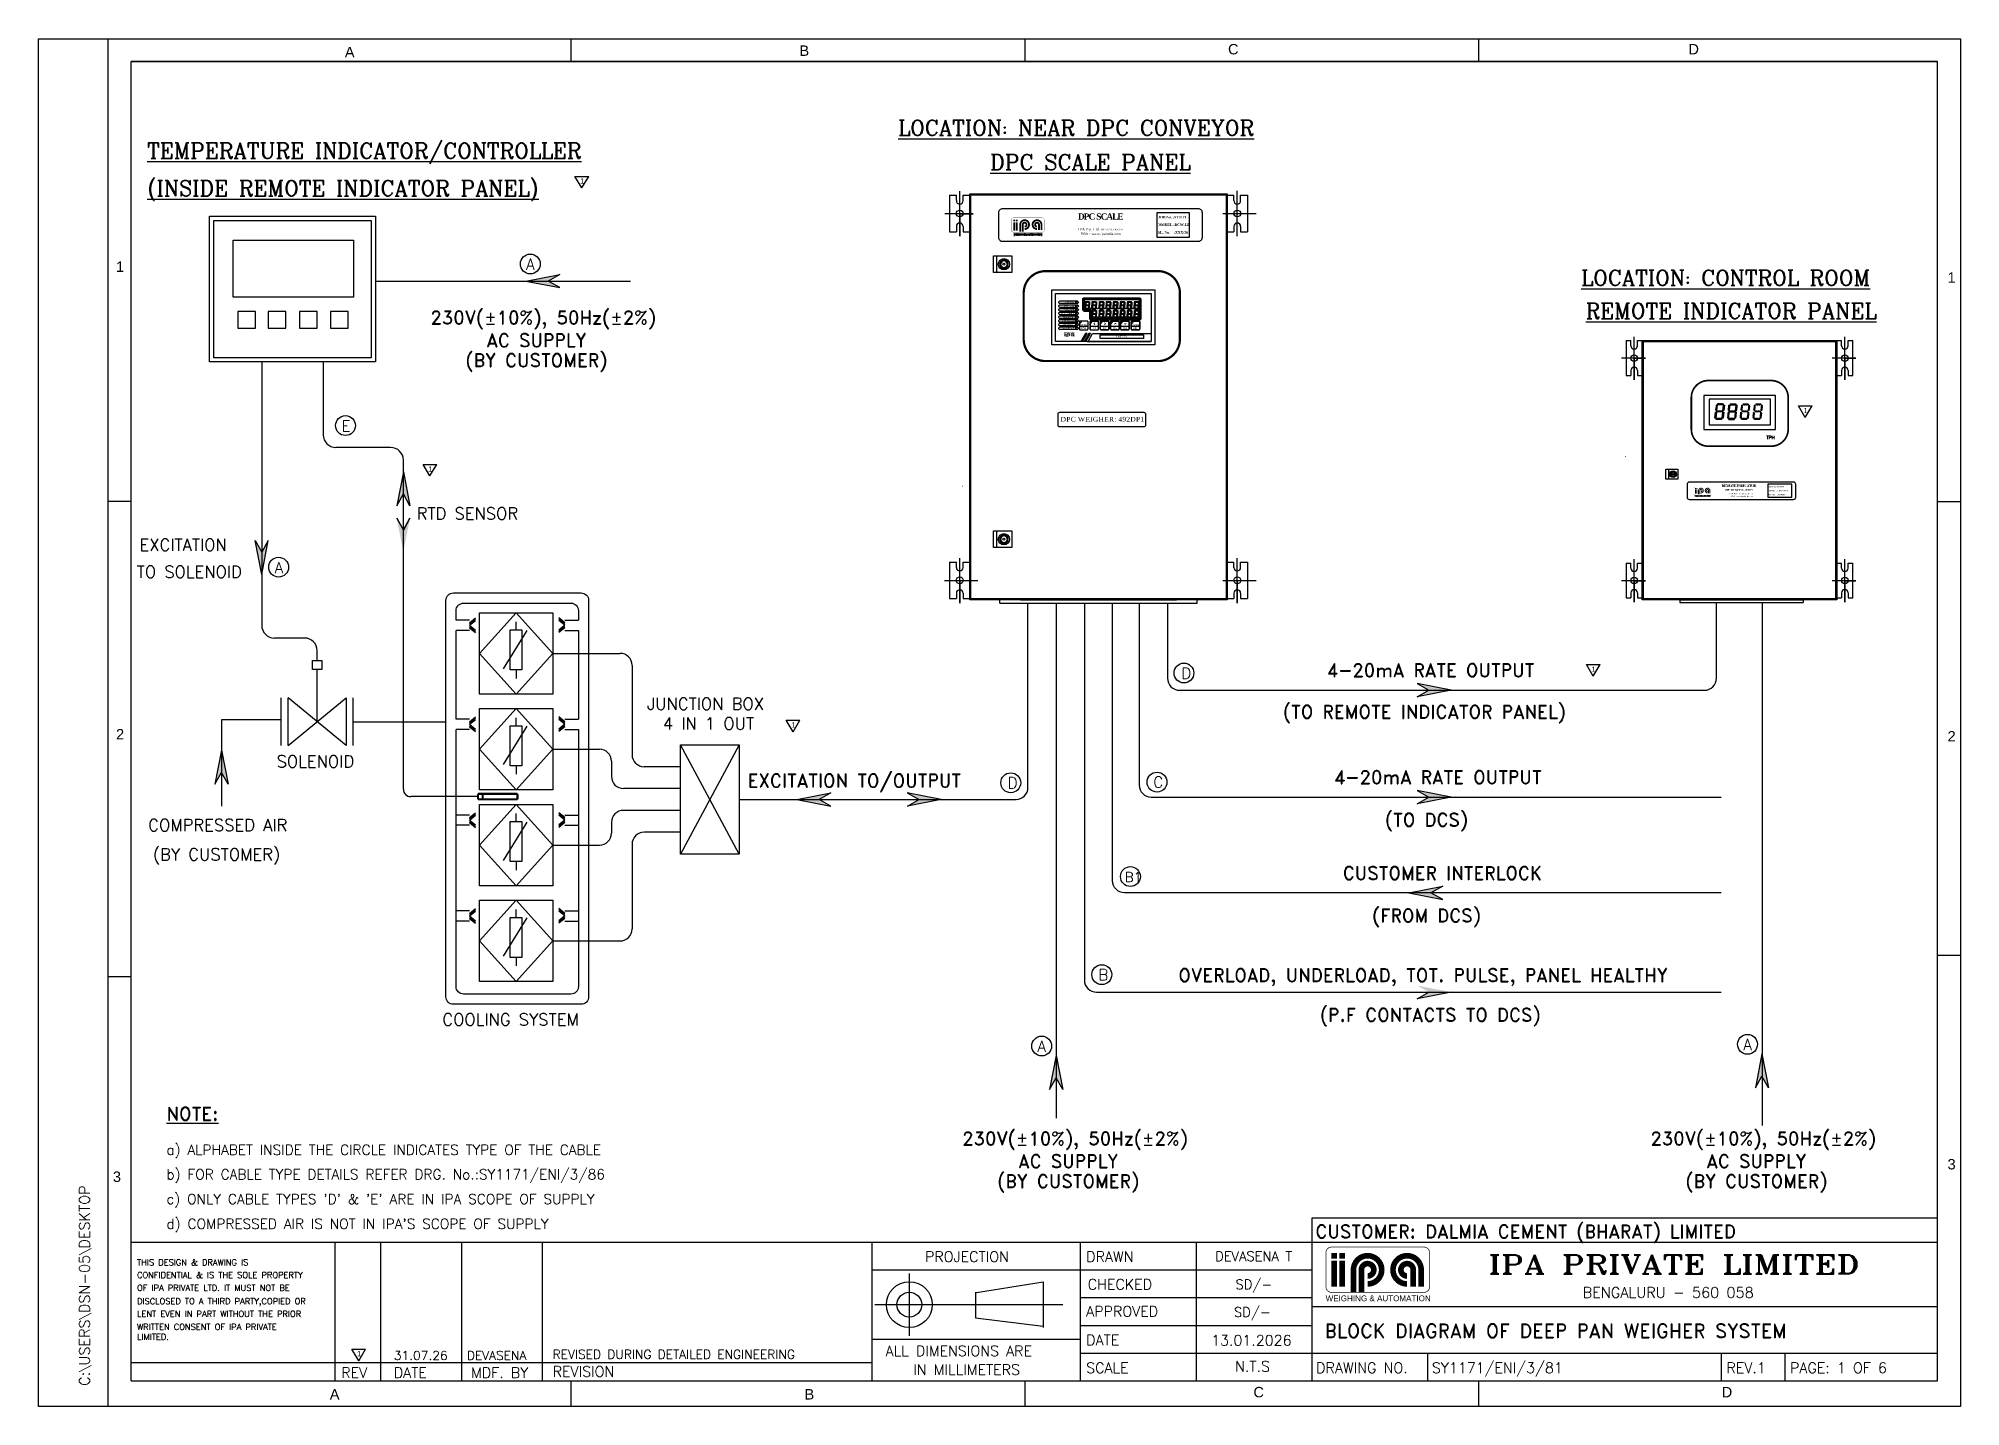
# Model space of a CAD drawing. Header units: inches. Extents: x 784 to 2184505, y 7 to 371504.
# Drawn here: x 76605 to 205116, y 275330 to 366831 of the extents above; entities that cross this region are included whole.
import ezdxf
from ezdxf.enums import TextEntityAlignment as Align

# ---------------------------------------------------------------- set-up
doc = ezdxf.new("R2010")
doc.units = ezdxf.units.IN
doc.header["$MEASUREMENT"] = 0
doc.layers.add('DRG', color=2, linetype='Continuous')
doc.layers.add('SHEET', color=10, linetype='Continuous')
doc.layers.add('Object', color=2, linetype='Continuous', lineweight=30)
doc.styles.add('ROMAMC', font='romanc.shx', dxfattribs={"height": 7})
doc.styles.add('ROMANC', font='romanc.shx', dxfattribs={"height": 5})
doc.styles.add('ROMAND', font='romand', dxfattribs={"height": 3})
doc.styles.add('ROMANS', font='romans')
doc.styles.add('ROMANT', font='romant', dxfattribs={"width": 1.3, "height": 4})
doc.styles.get("Standard").update_dxf_attribs({"font": 'arial.ttf'})
doc.styles.add('STYLE1', font='verdana.TTF')

msp = doc.modelspace()

# ---------------------------------------------------------------- texts
at = {"style": 'ROMANC'}
for s, p in [('%%ULOCATION: NEAR DPC CONVEYOR', (134090.02742, 360333.39758, 6066.45786)), ('%%UTEMPERATURE INDICATOR/CONTROLLER', (83868.67207, 358799.95942, 6066.45786)), ('%%UDPC SCALE PANEL', (140238.60552, 358036.79492, 6066.45786)), ('%%U(INSIDE REMOTE INDICATOR PANEL)', (83868.67207, 356289.95942, 6066.45786)), ('%%ULOCATION: CONTROL ROOM', (179761.15742, 350299.22849, 10919.62415)), ('%%UREMOTE INDICATOR PANEL', (180052.07483, 348087.09754, 386433.99139))]:
    msp.add_text(s, height=1037.7329945, dxfattribs=at).set_placement(p)
at = {"color": 7, "style": 'ROMANC'}
for height, p in [(117.7539424, (142758.52724, 353706.46409, -408188.41043)), (62.8021026, (187876.9641, 336231.98664, -244997.09868))]:
    msp.add_text('|WEIGHING&AUTOMATION|', height=height, dxfattribs=at).set_placement(p, align=Align.MIDDLE)
at = {"color": 7, "linetype": 'Continuous', "style": 'ROMANC'}
msp.add_text('TPH', height=223.597739, dxfattribs=at).set_placement((192121.27138, 340023.97146, 6066.45786))
at = {"color": 0}
for s, height, style, p in [('CUSTOMER: DALMIA CEMENT (BHARAT) LIMITED', 891.4686096, 'ROMAND', (161978.38321, 286595.20579, 9781.55083)), ('PROJECTION', 696.694092, 'ROMAND', (135877.84155, 285005.53217, 12132.91572)), ('DRAWN', 696.694092, 'ROMAND', (146655.92575, 285005.53217, 12132.91572)), ('DEVASENA T', 643.056664, 'ROMAND', (155274.55349, 285064.74342, 12132.91572)), ('THIS DESIGN & DRAWING IS', 403.693172, 'ROMANC', (83197.76333, 284772.95699, 12132.91572)), ('CONFIDENTIAL & IS THE SOLE PROPERTY', 403.693172, 'ROMANC', (83197.76333, 283924.16622, 12132.91572)), ('OF IPA PRIVATE LTD. IT MUST NOT BE ', 403.693172, 'ROMANC', (83197.76333, 283065.02434, 12132.91572)), ('CHECKED', 696.694092, 'ROMAND', (146761.04731, 283156.55937, 12132.91572)), ('SD/-', 643.056664, 'ROMAND', (156635.10933, 283177.99599, 12132.91572)), ('DISCLOSED TO A THIRD PARTY,COPIED OR', 403.693172, 'ROMANC', (83197.76333, 282174.82914, 12132.91572)), ('LENT EVEN IN PART WITHOUT THE PRIOR ', 403.693172, 'ROMANC', (83197.76333, 281326.03837, 12132.91572)), ('APPROVED', 696.694092, 'ROMAND', (146655.92575, 281350.66203, 12132.91572)), ('SD/-', 643.056664, 'ROMAND', (156536.4403, 281325.30902, 12132.91572)), ('WRITTEN CONSENT OF IPA PRIVATE ', 403.693172, 'ROMANC', (83197.76333, 280456.54538, 12132.91572)), ('LIMITED.', 403.693172, 'ROMANC', (83197.76333, 279786.01244, 12132.91572)), ('BLOCK DIAGRAM OF DEEP PAN WEIGHER SYSTEM', 938.3880101, 'ROMAND', (162601.88867, 279930.52518, 12015.34748)), ('31.07.26', 600, 'ROMAND', (100365.08163, 278445.88011, 12132.91572)), ('DEVASENA', 600, 'ROMAND', (105244.68841, 278445.88011, 12132.91572)), ('REVISED DURING DETAILED ENGINEERING', 600, 'ROMAND', (110984.59056, 278522.0757, 12132.91572)), ('ALL DIMENSIONS ARE ', 696.6940917, 'ROMAND', (133243.69566, 278702.36594, 12132.91572)), ('DATE', 696.694092, 'ROMAND', (146655.92575, 279436.41849, 12132.91572)), ('13.01.2026', 697.03662, 'ROMAND', (155008.10485, 279411.83208, 12132.91572)), ('REV', 696.694092, 'ROMAND', (96849.90562, 277251.79575, 12132.91572)), ('DATE', 696.694092, 'ROMAND', (100365.08163, 277251.79575, 12132.91572)), ('MDF. BY', 696.694092, 'ROMAND', (105531.72792, 277251.79575, 12132.91572)), ('REVISION', 696.694092, 'ROMAND', (110984.59056, 277327.99135, 12132.91572)), ('IN MILLIMETERS', 696.6940917, 'ROMAND', (135095.20058, 277453.44136, 12132.91572)), ('SCALE', 696.694092, 'ROMAND', (146655.92575, 277574.88392, 12132.91572)), ('N.T.S', 696.694092, 'ROMAND', (156613.72071, 277673.24611, 12132.91572)), ('DRAWING NO.', 696.6940917, 'ROMAND', (162031.46661, 277574.12852, 12132.91572)), ('SY1171/ENI/3/81', 696.6940917, 'ROMAND', (169772.51208, 277574.12852, 12132.91572)), ('REV.1', 696.694092, 'ROMAND', (189464.24047, 277574.12852, 12132.91572)), ('PAGE: 1 OF 6', 696.6940917, 'ROMAND', (193714.07819, 277574.12852, 12132.91572))]:
    msp.add_text(s, height=height, dxfattribs=dict(at, style=style)).set_placement(p)
at = {"color": 4, "style": 'ROMANT', "width": 1.3}
msp.add_text('IPA PRIVATE LIMITED', height=1258.2536029, dxfattribs=at).set_placement((173547.38781, 284213.80357, 424861.84625))
at = {"color": 4, "style": 'ROMAND'}
msp.add_text('BENGALURU - 560 058', height=707.7676516, dxfattribs=at).set_placement((179851.71079, 282605.9651, 424861.84625))
at = {"color": 0, "ltscale": 20, "attachment_point": 1, "style": 'ROMANT'}
for s, insert, char_height, width in [('\\pxqc;{\\fTimes New Roman|b1|i0|c0|p0;\\T0.8;DPC SCALE}', (144204.51697, 355128.10354, -408188.41043), 413.298533, 6794.4852669), ('\\pxqc;{\\fTimes New Roman|b1|i0|c0|p0;\\T0.8;REMOTE INDICATOR}', (187866.57475, 336998.78318, -244997.09868), 168.96, 4854.4634742), ('\\pxqc;{\\fTimes New Roman|b1|i0|c0|p0;\\T0.8;DPC WEIGHER:  492DP1}', (187866.57475, 336698.174, -244997.09868), 123.904, 4854.4634742)]:
    msp.add_mtext(s, dxfattribs=dict(at, insert=insert, char_height=char_height, width=width))
at = {"ltscale": 20, "attachment_point": 1}
for s, insert, char_height, width in [('{\\fTimes New Roman|b1|i0|c0|p0;JOB No. :SY1171', (151466.14656, 354955.88917, -408188.41043), 165.3194132, 2023.7229425), ('{\\fTimes New Roman|b1|i0|c0|p0;SL. No.    :XXX/26}', (151453.57191, 353940.84541, -408188.41043), 165.3194132, 2023.7229425), ('{\\fTimes New Roman|b1|i0|c0|p0;MODEL :BCW-LH}', (151466.14656, 354457.01297, -408188.41043), 165.3194132, 2111.5201918), ('{\\fTimes New Roman|b1|i0|c0|p0;JOB No. :SY1171}', (192288.2404, 336898.34668, -244997.09868), 88.1703537, 1466.9528219), ('{\\fTimes New Roman|b1|i0|c0|p0;SL. No.    :XXX/26}', (192281.53392, 336356.99001, -244997.09868), 88.1703537, 1108.6901181), ('{\\fTimes New Roman|b1|i0|c0|p0;MODEL : RDXXXXX}', (192288.2404, 336632.27937, -244997.09868), 88.1703537, 1902.1018854)]:
    msp.add_mtext(s, dxfattribs=dict(at, insert=insert, char_height=char_height, width=width))
at = {"attachment_point": 1}
for s, insert, char_height, width in [('\\pxqc;{\\fTimes New Roman|b0|i0|c0|p34;\\W1.05;\\T1.05;IPA \\W1;\\T1;Pvt. Ltd.\\Ftxt.shx|c0;\\H0.71429x; \\fTimes New Roman|b0|i0|c0|p0;BENGALURU-58}', (146058.19275, 354162.68182, -408188.41043), 171.58438048, 3082.5157005), ('\\pxqc;{\\fTimes New Roman|b0|i0|c0|p0;Web : www.ipaindia.com}', (146332.68917, 353856.87612, -408188.41043), 171.5843805, 2627.8752003), ('\\pxqc;{\\fTimes New Roman|b0|i0|c0|p34;\\W1.05;\\T1.05;DPC WEIGHER: 492DP1}', (144470.45257, 341521.06812, 6066.45786), 316.8, 6545.5482892), ('\\pxqc;{\\fTimes New Roman|b0|i0|c0|p34;\\W1.05;\\T1.05;IPA \\W1;\\T1;Pvt. Ltd.\\Ftxt.shx|c0;\\H0.71429x; \\fTimes New Roman|b0|i0|c0|p0;BENGALURU-58}', (189636.7857, 336427.26362, -244997.09868), 91.51166959, 1644.0083736), ('\\pxqc;{\\fTimes New Roman|b0|i0|c0|p0;Web : www.ipaindia.com}', (189783.1838, 336264.16725, -244997.09868), 91.5116696, 1401.5334402)]:
    msp.add_mtext(s, dxfattribs=dict(at, insert=insert, char_height=char_height, width=width))
at = {"layer": 'DRG', "color": 7, "style": 'ROMAMC'}
for s, height, p in [('A', 739.91997, (109210.37643, 351363.12305, 5990.22536)), ('E', 739.91997, (96864.78226, 340542.15233)), ('A', 739.91997, (92394.78226, 331072.15233)), ('D', 739.91997, (153016.16376, 324007.29965, 6066.45786)), ('C', 739.91997, (151139.86838, 316730.70768, -142451.46069)), ('D', 739.91997, (141408.26344, 316674.6076, 96166.44463)), ('B1', 650, (149240.11217, 310416.04717, -142451.46069)), ('B', 739.91997, (147469.40187, 303841.31808, -415334.20368)), ('A', 739.91997, (143401.67053, 299061.05075, 6066.45786)), ('A', 739.91997, (190589.64109, 299175.09269, -4865.47288))]:
    msp.add_text(s, height=height, dxfattribs=at).set_placement(p)
at = {"layer": 'Object', "color": 7, "insert": (158927.93076, 282760.84914), "char_height": 385.1902062, "width": 14498.5023624, "attachment_point": 1, "style": 'ROMANS'}
msp.add_mtext('\\pxqc;{\\fArial|b0|i0|c0|p0;\\C4;WEIGHING & AUTOMATION}', dxfattribs=at)
at = {"layer": 'SHEET', "color": 0, "linetype": 'Continuous'}
for s, height, p in [('A', 696.69409, (97090.28169, 365569.18289, 12132.91572)), ('B', 696.69409, (127486.05306, 365665.88994, 12132.91572)), ('C', 696.69409, (156139.39186, 365762.5972, 12132.91572)), ('D', 696.69409, (186922.3705, 365762.5972, 12132.91572)), ('1', 350, (112826.43274, 357120.90907, 12132.91572)), ('1', 696.69409, (81792.3306, 351220.32671, 12132.91572)), ('1', 696.69409, (204244.75354, 350493.66358, 12132.91572)), ('1', 350, (194618.13539, 341774.55795, 12132.91572)), ('1', 350, (102666.43274, 337860.90907, 12132.91572)), ('1', 350, (180445.27258, 324469.52002, 12132.91572)), ('2', 696.69409, (81792.3306, 319948.06382, 12132.91572)), ('1', 350, (126946.43274, 320750.90907, 12132.91572)), ('2', 696.69409, (204244.75354, 319811.4431, 12132.91572)), ('3', 696.69409, (204244.75354, 291188.43216, 12132.91572)), ('3', 696.69409, (81582.24445, 290354.8484, 12132.91572)), ('1', 350, (97906.43274, 278690.90907, 12132.91572)), ('A', 696.69409, (96083.73186, 275802.57401, 12132.91572)), ('B', 696.69409, (127826.54566, 275802.57401, 12132.91572)), ('C', 696.69409, (157837.93316, 275946.71886, 12132.91572)), ('D', 696.69409, (189147.89062, 275946.71842, 12132.91572))]:
    msp.add_text(s, height=height, dxfattribs=at).set_placement(p)
for s, height, style, p in [('230V(±10%), 50Hz(±2%)', 890.3781327, 'ROMAND', (102812.93925, 347712.18541, 38983.53553)), ('RTD SENSOR', 800, 'ROMAND', (101889.08778, 334659.33484, -144577.54567)), ('EXCITATION', 800, 'ROMAND', (83363.56645, 332567.48954, -144577.54567)), ('TO SOLENOID', 800, 'ROMAND', (83170.10008, 330759.42616, -144577.54567)), ('JUNCTION BOX', 800, 'ROMAND', (117297.40355, 321935.58474, -144577.54567)), ('4 IN 1 OUT', 800, 'ROMAND', (118352.91469, 320609.81541, -144577.54567)), ('SOLENOID', 800, 'ROMAND', (92528.97093, 318079.1082, -144577.54567)), ('EXCITATION TO/OUTPUT', 890.3781327, 'ROMAND', (124022.93133, 316746.10049, 9304994.33568)), ('COMPRESSED AIR', 800, 'ROMAND', (83947.29552, 313820.03523, -144577.54567)), ('(BY CUSTOMER)', 800, 'ROMAND', (84257.29552, 311860.03523, -144577.54567)), ('COOLING SYSTEM', 800, 'ROMAND', (103610.39248, 300814.22383, -144577.54567)), ('%%UNOTE:', 890.378133, 'ROMAND', (85164.24167, 294470.00764, 6066.45786)), ('230V(±10%), 50Hz(±2%)', 890.3781327, 'ROMAND', (138367.00671, 292811.98076)), ('230V(±10%), 50Hz(±2%)', 890.3781327, 'ROMAND', (184381.90528, 292811.98076, -12132.91572)), ('a) ALPHABET INSIDE THE CIRCLE INDICATES TYPE OF THE CABLE', 670.5634528, 'ROMAMC', (85164.24167, 292166.51382, 6066.45786)), ('b) FOR CABLE TYPE DETAILS REFER DRG. No.:SY1171/ENI/3/86', 670.5634528, 'ROMAMC', (85164.24167, 290527.216, 12132.91572)), ("c) ONLY CABLE TYPES 'D' & 'E' ARE IN IPA SCOPE OF SUPPLY", 670.5634528, 'ROMAMC', (85164.24167, 288871.63668, 6066.45786)), ("d) COMPRESSED AIR IS NOT IN IPA'S SCOPE OF SUPPLY", 670.5634528, 'ROMAMC', (85164.24167, 287216.05735))]:
    msp.add_text(s, height=height, dxfattribs=dict(at, style=style)).set_placement(p)
at = {"layer": 'SHEET', "color": 0, "linetype": 'Continuous', "style": 'ROMAND'}
for s, height, p in [('AC SUPPLY', 890.378133, (109898.75399, 346640.53922, -220987.20961)), ('(BY CUSTOMER)', 890.3781327, (109898.75399, 345241.61893, -220987.20961)), ('4-20mA RATE OUTPUT', 890.3781327, (169678.56548, 324574.56979, 48192.74924)), ('(TO REMOTE INDICATOR PANEL)', 890.3781327, (169263.29615, 321731.17365, 103858.89598)), ('4-20mA RATE OUTPUT ', 890.3781327, (170467.07601, 317420.89737, 41961.13492)), ('(TO DCS)', 890.378133, (169405.28377, 314512.42978, 40528.17684)), ('CUSTOMER INTERLOCK', 890.3781327, (170467.07601, 311010.00079, 41961.13492)), ('(FROM DCS)', 890.378133, (169405.28377, 308101.5332, 40528.17684)), ('OVERLOAD, UNDERLOAD, TOT. PULSE, PANEL HEALTHY', 890.3781327, (169171.02034, 304041.82255, -323915.38995)), ('(P.F CONTACTS TO DCS)', 890.3781327, (169657.29213, 301464.71889, 37559.66314)), ('AC SUPPLY', 890.378133, (145452.82145, 291740.33456, -259970.74514)), ('AC SUPPLY', 890.378133, (191467.72002, 291740.33456, -272103.66086)), ('(BY CUSTOMER)', 890.3781327, (145452.82145, 290341.41427, -259970.74514)), ('(BY CUSTOMER)', 890.3781327, (191467.72002, 290341.41427, -272103.66086))]:
    msp.add_text(s, height=height, dxfattribs=at).set_placement(p, align=Align.MIDDLE)
at = {"layer": 'SHEET', "color": 124, "linetype": 'Continuous', "style": 'ROMAND'}
msp.add_text('C:\\USERS\\DSN-05\\DESKTOP', height=704.430188, rotation=90, dxfattribs=at).set_placement((80033.81508, 276718.28298, 12132.91572))

# ---------------------------------------------------------------- blocks, each defined once
blk = doc.blocks.new('zw$637E')
at = {"linetype": 'Continuous', "ltscale": 10}
h = blk.add_hatch(color=0, dxfattribs=at)
h.dxf.hatch_style = 1
h.paths.add_polyline_path([(5369, 2738), (5492, 2600), (5616, 2600), (5504, 2738), (5616, 2876), (5492, 2876)])
h = blk.add_hatch(color=0, dxfattribs=at)
h.dxf.hatch_style = 1
h.paths.add_polyline_path([(6989, 2736), (6866, 2874), (6742, 2874), (6855, 2736), (6742, 2598), (6866, 2598)])
h = blk.add_hatch(color=0, dxfattribs=at)
h.dxf.hatch_style = 1
h.paths.add_polyline_path([(8206, 2871), (8068, 2747), (8068, 2623), (8206, 2736), (8344, 2623), (8344, 2747)])
h = blk.add_hatch(color=0, dxfattribs=at)
h.dxf.hatch_style = 1
h.paths.add_polyline_path([(9481, 2602), (9619, 2726), (9619, 2850), (9481, 2737), (9343, 2850), (9343, 2726)])
for p, q in [((3084, 5343), (3084, 5686)), ((3084, 4863), (3084, 5206)), ((3084, 4384), (3084, 4727)), ((3084, 3905), (3084, 4248)), ((3084, 3425), (3084, 3768)), ((3084, 2946), (3084, 3289)), ((3084, 2467), (3084, 2810)), ((4928, 2999), (4928, 2817)), ((5013, 3085), (5195, 3085)), ((5195, 3085), (5956, 3085)), ((6042, 2056), (6042, 2999)), ((6257, 2999), (6257, 2817)), ((6342, 3085), (6524, 3085)), ((7586, 2999), (7586, 2817)), ((7671, 3085), (7853, 3085)), ((8872, 2999), (8872, 2817)), ((8957, 3085), (9139, 3085)), ((10244, 2999), (10244, 2817)), ((10329, 3085), (10511, 3085)), ((3084, 1987), (3084, 2330)), ((4670, 2399), (3556, 2399)), ((4585, 469), (12816, 469)), ((4672, 469), (5270, 1498)), ((6042, 2399), (4928, 2399)), ((5013, 1970), (5956, 1970)), ((5270, 1498), (12816, 1498)), ((7371, 2399), (6257, 2399)), ((8700, 2399), (7586, 2399)), ((9986, 2399), (8872, 2399)), ((11358, 2399), (10244, 2399))]:
    blk.add_line(p, q)
at = {"color": 242, "linetype": 'Continuous', "ltscale": 10}
for p, q in [((4303, 5579), (4273, 5549)), ((4273, 5549), (4273, 5150)), ((4332, 5150), (4273, 5150)), ((4332, 5132), (4273, 5132)), ((4273, 4733), (4273, 5132)), ((4303, 5579), (4390, 5491)), ((4316, 5593), (4350, 5626)), ((4316, 5593), (4405, 5505)), ((4390, 5213), (4332, 5150)), ((4390, 5069), (4332, 5132)), ((4350, 5626), (4799, 5626)), ((4405, 5195), (4356, 5141)), ((4405, 5087), (4356, 5141)), ((4390, 5491), (4390, 5213)), ((4390, 4791), (4390, 5069)), ((4743, 5505), (4405, 5505)), ((4405, 5195), (4743, 5195)), ((4405, 5087), (4743, 5087)), ((4832, 5593), (4743, 5505)), ((4743, 5195), (4792, 5141)), ((4743, 5087), (4792, 5141)), ((4845, 5579), (4759, 5491)), ((4759, 5491), (4759, 5213)), ((4759, 5213), (4816, 5150)), ((4759, 5069), (4816, 5132)), ((4759, 4791), (4759, 5069)), ((4832, 5593), (4799, 5626)), ((4816, 5150), (4876, 5150)), ((4816, 5132), (4876, 5132)), ((4845, 5579), (4876, 5549)), ((4876, 5549), (4876, 5150)), ((4876, 4733), (4876, 5132)), ((5213, 5579), (5183, 5549)), ((5183, 5549), (5183, 5150)), ((5243, 5150), (5183, 5150)), ((5243, 5132), (5183, 5132)), ((5183, 4733), (5183, 5132)), ((5213, 5579), (5300, 5491)), ((5227, 5593), (5260, 5626)), ((5227, 5593), (5315, 5505)), ((5300, 5213), (5243, 5150)), ((5300, 5069), (5243, 5132)), ((5260, 5626), (5709, 5626)), ((5315, 5195), (5267, 5141)), ((5315, 5087), (5267, 5141)), ((5300, 5491), (5300, 5213)), ((5300, 4791), (5300, 5069)), ((5654, 5505), (5315, 5505)), ((5315, 5195), (5654, 5195)), ((5315, 5087), (5654, 5087)), ((5742, 5593), (5654, 5505)), ((5654, 5195), (5702, 5141)), ((5654, 5087), (5702, 5141)), ((5756, 5579), (5669, 5491)), ((5669, 5491), (5669, 5213)), ((5669, 5213), (5726, 5150)), ((5669, 5069), (5726, 5132)), ((5669, 4791), (5669, 5069)), ((5742, 5593), (5709, 5626)), ((5726, 5150), (5786, 5150)), ((5726, 5132), (5786, 5132)), ((5756, 5579), (5786, 5549)), ((5786, 5549), (5786, 5150)), ((5786, 4733), (5786, 5132)), ((6123, 5579), (6093, 5549)), ((6093, 5549), (6093, 5150)), ((6153, 5150), (6093, 5150)), ((6153, 5132), (6093, 5132)), ((6093, 4733), (6093, 5132)), ((6123, 5579), (6210, 5491)), ((6137, 5593), (6170, 5626)), ((6137, 5593), (6225, 5505)), ((6210, 5213), (6153, 5150)), ((6210, 5069), (6153, 5132)), ((6170, 5626), (6619, 5626)), ((6225, 5195), (6177, 5141)), ((6225, 5087), (6177, 5141)), ((6210, 5491), (6210, 5213)), ((6210, 4791), (6210, 5069)), ((6564, 5505), (6225, 5505)), ((6225, 5195), (6564, 5195)), ((6225, 5087), (6564, 5087)), ((6653, 5593), (6564, 5505)), ((6564, 5195), (6613, 5141)), ((6564, 5087), (6613, 5141)), ((6666, 5579), (6579, 5491)), ((6579, 5491), (6579, 5213)), ((6579, 5213), (6636, 5150)), ((6579, 5069), (6636, 5132)), ((6579, 4791), (6579, 5069)), ((6653, 5593), (6619, 5626)), ((6636, 5150), (6696, 5150)), ((6636, 5132), (6696, 5132)), ((6666, 5579), (6696, 5549)), ((6696, 5549), (6696, 5150)), ((6696, 4733), (6696, 5132)), ((7034, 5579), (7004, 5549)), ((7004, 5549), (7004, 5150)), ((7064, 5150), (7004, 5150)), ((7064, 5132), (7004, 5132)), ((7004, 4733), (7004, 5132)), ((7034, 5579), (7121, 5491)), ((7047, 5593), (7081, 5626)), ((7047, 5593), (7136, 5505)), ((7121, 5213), (7064, 5150)), ((7121, 5069), (7064, 5132)), ((7081, 5626), (7530, 5626)), ((7136, 5195), (7087, 5141)), ((7136, 5087), (7087, 5141)), ((7121, 5491), (7121, 5213)), ((7121, 4791), (7121, 5069)), ((7474, 5505), (7136, 5505)), ((7136, 5195), (7474, 5195)), ((7136, 5087), (7474, 5087)), ((7563, 5593), (7474, 5505)), ((7474, 5195), (7523, 5141)), ((7474, 5087), (7523, 5141)), ((7577, 5579), (7490, 5491)), ((7490, 5491), (7490, 5213)), ((7490, 5213), (7547, 5150)), ((7490, 5069), (7547, 5132)), ((7490, 4791), (7490, 5069)), ((7563, 5593), (7530, 5626)), ((7547, 5150), (7607, 5150)), ((7547, 5132), (7607, 5132)), ((7577, 5579), (7607, 5549)), ((7607, 5549), (7607, 5150)), ((7607, 4733), (7607, 5132)), ((7944, 5579), (7914, 5549)), ((7914, 5549), (7914, 5150)), ((7974, 5150), (7914, 5150)), ((7974, 5132), (7914, 5132)), ((7914, 4733), (7914, 5132)), ((7944, 5579), (8031, 5491)), ((7958, 5593), (7991, 5626)), ((7958, 5593), (8046, 5505)), ((8031, 5213), (7974, 5150)), ((8031, 5069), (7974, 5132)), ((7991, 5626), (8440, 5626)), ((8046, 5195), (7998, 5141)), ((8046, 5087), (7998, 5141)), ((8031, 5491), (8031, 5213)), ((8031, 4791), (8031, 5069)), ((8385, 5505), (8046, 5505)), ((8046, 5195), (8385, 5195)), ((8046, 5087), (8385, 5087)), ((8473, 5593), (8385, 5505)), ((8385, 5195), (8433, 5141)), ((8385, 5087), (8433, 5141)), ((8487, 5579), (8400, 5491)), ((8400, 5491), (8400, 5213)), ((8400, 5213), (8457, 5150)), ((8400, 5069), (8457, 5132)), ((8400, 4791), (8400, 5069)), ((8473, 5593), (8440, 5626)), ((8457, 5150), (8517, 5150)), ((8457, 5132), (8517, 5132)), ((8487, 5579), (8517, 5549)), ((8517, 5549), (8517, 5150)), ((8517, 4733), (8517, 5132)), ((8854, 5579), (8824, 5549)), ((8824, 5549), (8824, 5150)), ((8884, 5150), (8824, 5150)), ((8884, 5132), (8824, 5132)), ((8824, 4733), (8824, 5132)), ((8854, 5579), (8941, 5491)), ((8868, 5593), (8901, 5626)), ((8868, 5593), (8957, 5505)), ((8941, 5213), (8884, 5150)), ((8941, 5069), (8884, 5132)), ((8901, 5626), (9350, 5626)), ((8957, 5195), (8908, 5141)), ((8957, 5087), (8908, 5141)), ((8941, 5491), (8941, 5213)), ((8941, 4791), (8941, 5069)), ((9295, 5505), (8957, 5505)), ((8957, 5195), (9295, 5195)), ((8957, 5087), (9295, 5087)), ((9384, 5593), (9295, 5505)), ((9295, 5195), (9344, 5141)), ((9295, 5087), (9344, 5141)), ((9397, 5579), (9310, 5491)), ((9310, 5491), (9310, 5213)), ((9310, 5213), (9367, 5150)), ((9310, 5069), (9367, 5132)), ((9310, 4791), (9310, 5069)), ((9384, 5593), (9350, 5626)), ((9367, 5150), (9427, 5150)), ((9367, 5132), (9427, 5132)), ((9397, 5579), (9427, 5549)), ((9427, 5549), (9427, 5150)), ((9427, 4733), (9427, 5132)), ((9765, 5579), (9735, 5549)), ((9735, 5549), (9735, 5150)), ((9795, 5150), (9735, 5150)), ((9795, 5132), (9735, 5132)), ((9735, 4733), (9735, 5132)), ((9765, 5579), (9852, 5491)), ((9778, 5593), (9812, 5626)), ((9778, 5593), (9867, 5505)), ((9852, 5213), (9795, 5150)), ((9852, 5069), (9795, 5132)), ((9812, 5626), (10261, 5626)), ((9867, 5195), (9818, 5141)), ((9867, 5087), (9818, 5141)), ((9852, 5491), (9852, 5213)), ((9852, 4791), (9852, 5069)), ((10205, 5505), (9867, 5505)), ((9867, 5195), (10205, 5195)), ((9867, 5087), (10205, 5087)), ((10294, 5593), (10205, 5505)), ((10205, 5195), (10254, 5141)), ((10205, 5087), (10254, 5141)), ((10308, 5579), (10221, 5491)), ((10221, 5491), (10221, 5213)), ((10221, 5213), (10278, 5150)), ((10221, 5069), (10278, 5132)), ((10221, 4791), (10221, 5069)), ((10294, 5593), (10261, 5626)), ((10278, 5150), (10338, 5150)), ((10278, 5132), (10338, 5132)), ((10308, 5579), (10338, 5549)), ((10338, 5549), (10338, 5150)), ((10338, 4733), (10338, 5132)), ((10675, 5579), (10645, 5549)), ((10645, 5549), (10645, 5150)), ((10705, 5150), (10645, 5150)), ((10705, 5132), (10645, 5132)), ((10645, 4733), (10645, 5132)), ((10675, 5579), (10762, 5491)), ((10689, 5593), (10722, 5626)), ((10689, 5593), (10777, 5505)), ((10762, 5213), (10705, 5150)), ((10762, 5069), (10705, 5132)), ((10722, 5626), (11171, 5626)), ((10777, 5195), (10729, 5141)), ((10777, 5087), (10729, 5141)), ((10762, 5491), (10762, 5213)), ((10762, 4791), (10762, 5069)), ((11116, 5505), (10777, 5505)), ((10777, 5195), (11116, 5195)), ((10777, 5087), (11116, 5087)), ((11204, 5593), (11116, 5505)), ((11116, 5195), (11164, 5141)), ((11116, 5087), (11164, 5141)), ((11218, 5579), (11131, 5491)), ((11131, 5491), (11131, 5213)), ((11131, 5213), (11188, 5150)), ((11131, 5069), (11188, 5132)), ((11131, 4791), (11131, 5069)), ((11204, 5593), (11171, 5626)), ((11188, 5150), (11248, 5150)), ((11188, 5132), (11248, 5132)), ((11218, 5579), (11248, 5549)), ((11248, 5549), (11248, 5150)), ((11248, 4733), (11248, 5132)), ((4303, 4703), (4273, 4733)), ((4303, 4703), (4390, 4791)), ((4316, 4689), (4405, 4777)), ((4316, 4689), (4350, 4656)), ((4350, 4656), (4799, 4656)), ((4405, 4777), (4743, 4777)), ((4832, 4689), (4743, 4777)), ((4845, 4703), (4759, 4791)), ((4832, 4689), (4799, 4656)), ((4845, 4703), (4876, 4733)), ((5213, 4703), (5183, 4733)), ((5213, 4454), (5183, 4423)), ((5183, 4423), (5183, 4024)), ((5243, 4024), (5183, 4024)), ((5243, 4007), (5183, 4007)), ((5183, 3608), (5183, 4007)), ((5213, 3577), (5183, 3608)), ((5213, 4703), (5300, 4791)), ((5213, 4454), (5300, 4365)), ((5213, 3577), (5300, 3665)), ((5227, 4689), (5315, 4777)), ((5227, 4689), (5260, 4656)), ((5227, 4467), (5260, 4501)), ((5227, 4467), (5315, 4379)), ((5227, 3564), (5315, 3651)), ((5227, 3564), (5260, 3530)), ((5300, 4087), (5243, 4024)), ((5300, 3944), (5243, 4007)), ((5260, 4656), (5709, 4656)), ((5260, 4501), (5709, 4501)), ((5260, 3530), (5709, 3530)), ((5315, 4069), (5267, 4015)), ((5315, 3962), (5267, 4015)), ((5300, 4365), (5300, 4087)), ((5300, 3665), (5300, 3944)), ((5315, 4777), (5654, 4777)), ((5654, 4379), (5315, 4379)), ((5315, 4069), (5654, 4069)), ((5315, 3962), (5654, 3962)), ((5315, 3651), (5654, 3651)), ((5742, 4689), (5654, 4777)), ((5742, 4467), (5654, 4379)), ((5654, 4069), (5702, 4015)), ((5654, 3962), (5702, 4015)), ((5742, 3564), (5654, 3651)), ((5756, 4703), (5669, 4791)), ((5756, 4454), (5669, 4365)), ((5669, 4365), (5669, 4087)), ((5669, 4087), (5726, 4024)), ((5669, 3944), (5726, 4007)), ((5669, 3665), (5669, 3944)), ((5756, 3577), (5669, 3665)), ((5742, 4689), (5709, 4656)), ((5742, 4467), (5709, 4501)), ((5742, 3564), (5709, 3530)), ((5726, 4024), (5786, 4024)), ((5726, 4007), (5786, 4007)), ((5756, 4703), (5786, 4733)), ((5756, 4454), (5786, 4423)), ((5756, 3577), (5786, 3608)), ((5786, 4423), (5786, 4024)), ((5786, 3608), (5786, 4007)), ((6123, 4703), (6093, 4733)), ((6123, 4454), (6093, 4423)), ((6093, 4423), (6093, 4024)), ((6153, 4024), (6093, 4024)), ((6153, 4007), (6093, 4007)), ((6093, 3608), (6093, 4007)), ((6123, 3577), (6093, 3608)), ((6123, 4703), (6210, 4791)), ((6123, 4454), (6210, 4365)), ((6123, 3577), (6210, 3665)), ((6137, 4689), (6225, 4777)), ((6137, 4689), (6170, 4656)), ((6137, 4467), (6170, 4501)), ((6137, 4467), (6225, 4379)), ((6137, 3564), (6225, 3651)), ((6137, 3564), (6170, 3530)), ((6210, 4087), (6153, 4024)), ((6210, 3944), (6153, 4007)), ((6170, 4656), (6619, 4656)), ((6170, 4501), (6619, 4501)), ((6170, 3530), (6619, 3530)), ((6225, 4069), (6177, 4015)), ((6225, 3962), (6177, 4015)), ((6210, 4365), (6210, 4087)), ((6210, 3665), (6210, 3944)), ((6225, 4777), (6564, 4777)), ((6564, 4379), (6225, 4379)), ((6225, 4069), (6564, 4069)), ((6225, 3962), (6564, 3962)), ((6225, 3651), (6564, 3651)), ((6653, 4689), (6564, 4777)), ((6653, 4467), (6564, 4379)), ((6564, 4069), (6613, 4015)), ((6564, 3962), (6613, 4015)), ((6653, 3564), (6564, 3651)), ((6666, 4703), (6579, 4791)), ((6666, 4454), (6579, 4365)), ((6579, 4365), (6579, 4087)), ((6579, 4087), (6636, 4024)), ((6579, 3944), (6636, 4007)), ((6579, 3665), (6579, 3944)), ((6666, 3577), (6579, 3665)), ((6653, 4689), (6619, 4656)), ((6653, 4467), (6619, 4501)), ((6653, 3564), (6619, 3530)), ((6636, 4024), (6696, 4024)), ((6636, 4007), (6696, 4007)), ((6666, 4703), (6696, 4733)), ((6666, 4454), (6696, 4423)), ((6666, 3577), (6696, 3608)), ((6696, 4423), (6696, 4024)), ((6696, 3608), (6696, 4007)), ((7034, 4703), (7004, 4733)), ((7034, 4454), (7004, 4423)), ((7004, 4423), (7004, 4024)), ((7064, 4024), (7004, 4024)), ((7064, 4007), (7004, 4007)), ((7004, 3608), (7004, 4007)), ((7034, 3577), (7004, 3608)), ((7034, 4703), (7121, 4791)), ((7034, 4454), (7121, 4365)), ((7034, 3577), (7121, 3665)), ((7047, 4689), (7136, 4777)), ((7047, 4689), (7081, 4656)), ((7047, 4467), (7081, 4501)), ((7047, 4467), (7136, 4379)), ((7047, 3564), (7136, 3651)), ((7047, 3564), (7081, 3530)), ((7121, 4087), (7064, 4024)), ((7121, 3944), (7064, 4007)), ((7081, 4656), (7530, 4656)), ((7081, 4501), (7530, 4501)), ((7081, 3530), (7530, 3530)), ((7136, 4069), (7087, 4015)), ((7136, 3962), (7087, 4015)), ((7121, 4365), (7121, 4087)), ((7121, 3665), (7121, 3944)), ((7136, 4777), (7474, 4777)), ((7474, 4379), (7136, 4379)), ((7136, 4069), (7474, 4069)), ((7136, 3962), (7474, 3962)), ((7136, 3651), (7474, 3651)), ((7563, 4689), (7474, 4777)), ((7563, 4467), (7474, 4379)), ((7474, 4069), (7523, 4015)), ((7474, 3962), (7523, 4015)), ((7563, 3564), (7474, 3651)), ((7577, 4703), (7490, 4791)), ((7577, 4454), (7490, 4365)), ((7490, 4365), (7490, 4087)), ((7490, 4087), (7547, 4024)), ((7490, 3944), (7547, 4007)), ((7490, 3665), (7490, 3944)), ((7577, 3577), (7490, 3665)), ((7563, 4689), (7530, 4656)), ((7563, 4467), (7530, 4501)), ((7563, 3564), (7530, 3530)), ((7547, 4024), (7607, 4024)), ((7547, 4007), (7607, 4007)), ((7577, 4703), (7607, 4733)), ((7577, 4454), (7607, 4423)), ((7577, 3577), (7607, 3608)), ((7607, 4423), (7607, 4024)), ((7607, 3608), (7607, 4007)), ((7944, 4703), (7914, 4733)), ((7944, 4454), (7914, 4423)), ((7914, 4423), (7914, 4024)), ((7974, 4024), (7914, 4024)), ((7974, 4007), (7914, 4007)), ((7914, 3608), (7914, 4007)), ((7944, 3577), (7914, 3608)), ((7944, 4703), (8031, 4791)), ((7944, 4454), (8031, 4365)), ((7944, 3577), (8031, 3665)), ((7958, 4689), (8046, 4777)), ((7958, 4689), (7991, 4656)), ((7958, 4467), (7991, 4501)), ((7958, 4467), (8046, 4379)), ((7958, 3564), (8046, 3651)), ((7958, 3564), (7991, 3530)), ((8031, 4087), (7974, 4024)), ((8031, 3944), (7974, 4007)), ((7991, 4656), (8440, 4656)), ((7991, 4501), (8440, 4501)), ((7991, 3530), (8440, 3530)), ((8046, 4069), (7998, 4015)), ((8046, 3962), (7998, 4015)), ((8031, 4365), (8031, 4087)), ((8031, 3665), (8031, 3944)), ((8046, 4777), (8385, 4777)), ((8385, 4379), (8046, 4379)), ((8046, 4069), (8385, 4069)), ((8046, 3962), (8385, 3962)), ((8046, 3651), (8385, 3651)), ((8473, 4689), (8385, 4777)), ((8473, 4467), (8385, 4379)), ((8385, 4069), (8433, 4015)), ((8385, 3962), (8433, 4015)), ((8473, 3564), (8385, 3651)), ((8487, 4703), (8400, 4791)), ((8487, 4454), (8400, 4365)), ((8400, 4365), (8400, 4087)), ((8400, 4087), (8457, 4024)), ((8400, 3944), (8457, 4007)), ((8400, 3665), (8400, 3944)), ((8487, 3577), (8400, 3665)), ((8473, 4689), (8440, 4656)), ((8473, 4467), (8440, 4501)), ((8473, 3564), (8440, 3530)), ((8457, 4024), (8517, 4024)), ((8457, 4007), (8517, 4007)), ((8487, 4703), (8517, 4733)), ((8487, 4454), (8517, 4423)), ((8487, 3577), (8517, 3608)), ((8517, 4423), (8517, 4024)), ((8517, 3608), (8517, 4007)), ((8854, 4703), (8824, 4733)), ((8854, 4454), (8824, 4423)), ((8824, 4423), (8824, 4024)), ((8884, 4024), (8824, 4024)), ((8884, 4007), (8824, 4007)), ((8824, 3608), (8824, 4007)), ((8854, 3577), (8824, 3608)), ((8854, 4703), (8941, 4791)), ((8854, 4454), (8941, 4365)), ((8854, 3577), (8941, 3665)), ((8868, 4689), (8957, 4777)), ((8868, 4689), (8901, 4656)), ((8868, 4467), (8901, 4501)), ((8868, 4467), (8957, 4379)), ((8868, 3564), (8957, 3651)), ((8868, 3564), (8901, 3530)), ((8941, 4087), (8884, 4024)), ((8941, 3944), (8884, 4007)), ((8901, 4656), (9350, 4656)), ((8901, 4501), (9350, 4501)), ((8901, 3530), (9350, 3530)), ((8957, 4069), (8908, 4015)), ((8957, 3962), (8908, 4015)), ((8941, 4365), (8941, 4087)), ((8941, 3665), (8941, 3944)), ((8957, 4777), (9295, 4777)), ((9295, 4379), (8957, 4379)), ((8957, 4069), (9295, 4069)), ((8957, 3962), (9295, 3962)), ((8957, 3651), (9295, 3651)), ((9384, 4689), (9295, 4777)), ((9384, 4467), (9295, 4379)), ((9295, 4069), (9344, 4015)), ((9295, 3962), (9344, 4015)), ((9384, 3564), (9295, 3651)), ((9397, 4703), (9310, 4791)), ((9397, 4454), (9310, 4365)), ((9310, 4365), (9310, 4087)), ((9310, 4087), (9367, 4024)), ((9310, 3944), (9367, 4007)), ((9310, 3665), (9310, 3944)), ((9397, 3577), (9310, 3665)), ((9384, 4689), (9350, 4656)), ((9384, 4467), (9350, 4501)), ((9384, 3564), (9350, 3530)), ((9367, 4024), (9427, 4024)), ((9367, 4007), (9427, 4007)), ((9397, 4703), (9427, 4733)), ((9397, 4454), (9427, 4423)), ((9397, 3577), (9427, 3608)), ((9427, 4423), (9427, 4024)), ((9427, 3608), (9427, 4007)), ((9765, 4703), (9735, 4733)), ((9765, 4454), (9735, 4423)), ((9735, 4423), (9735, 4024)), ((9795, 4024), (9735, 4024)), ((9795, 4007), (9735, 4007)), ((9735, 3608), (9735, 4007)), ((9765, 3577), (9735, 3608)), ((9765, 4703), (9852, 4791)), ((9765, 4454), (9852, 4365)), ((9765, 3577), (9852, 3665)), ((9778, 4689), (9867, 4777)), ((9778, 4689), (9812, 4656)), ((9778, 4467), (9812, 4501)), ((9778, 4467), (9867, 4379)), ((9778, 3564), (9867, 3651)), ((9778, 3564), (9812, 3530)), ((9852, 4087), (9795, 4024)), ((9852, 3944), (9795, 4007)), ((9812, 4656), (10261, 4656)), ((9812, 4501), (10261, 4501)), ((9812, 3530), (10261, 3530)), ((9867, 4069), (9818, 4015)), ((9867, 3962), (9818, 4015)), ((9852, 4365), (9852, 4087)), ((9852, 3665), (9852, 3944)), ((9867, 4777), (10205, 4777)), ((10205, 4379), (9867, 4379)), ((9867, 4069), (10205, 4069)), ((9867, 3962), (10205, 3962)), ((9867, 3651), (10205, 3651)), ((10294, 4689), (10205, 4777)), ((10294, 4467), (10205, 4379)), ((10205, 4069), (10254, 4015)), ((10205, 3962), (10254, 4015)), ((10294, 3564), (10205, 3651)), ((10308, 4703), (10221, 4791)), ((10308, 4454), (10221, 4365)), ((10221, 4365), (10221, 4087)), ((10221, 4087), (10278, 4024)), ((10221, 3944), (10278, 4007)), ((10221, 3665), (10221, 3944)), ((10308, 3577), (10221, 3665)), ((10294, 4689), (10261, 4656)), ((10294, 4467), (10261, 4501)), ((10294, 3564), (10261, 3530)), ((10278, 4024), (10338, 4024)), ((10278, 4007), (10338, 4007)), ((10308, 4703), (10338, 4733)), ((10308, 4454), (10338, 4423)), ((10308, 3577), (10338, 3608)), ((10338, 4423), (10338, 4024)), ((10338, 3608), (10338, 4007)), ((10675, 4703), (10645, 4733)), ((10675, 4454), (10645, 4423)), ((10645, 4423), (10645, 4024)), ((10705, 4024), (10645, 4024)), ((10705, 4007), (10645, 4007)), ((10645, 3608), (10645, 4007)), ((10675, 3577), (10645, 3608)), ((10675, 4703), (10762, 4791)), ((10675, 4454), (10762, 4365)), ((10675, 3577), (10762, 3665)), ((10689, 4689), (10777, 4777)), ((10689, 4689), (10722, 4656)), ((10689, 4467), (10722, 4501)), ((10689, 4467), (10777, 4379)), ((10689, 3564), (10777, 3651)), ((10689, 3564), (10722, 3530)), ((10762, 4087), (10705, 4024)), ((10762, 3944), (10705, 4007)), ((10722, 4656), (11171, 4656)), ((10722, 4501), (11171, 4501)), ((10722, 3530), (11171, 3530)), ((10777, 4069), (10729, 4015)), ((10777, 3962), (10729, 4015)), ((10762, 4365), (10762, 4087)), ((10762, 3665), (10762, 3944)), ((10777, 4777), (11116, 4777)), ((11116, 4379), (10777, 4379)), ((10777, 4069), (11116, 4069)), ((10777, 3962), (11116, 3962)), ((10777, 3651), (11116, 3651)), ((11204, 4689), (11116, 4777)), ((11204, 4467), (11116, 4379)), ((11116, 4069), (11164, 4015)), ((11116, 3962), (11164, 4015)), ((11204, 3564), (11116, 3651)), ((11218, 4703), (11131, 4791)), ((11218, 4454), (11131, 4365)), ((11131, 4365), (11131, 4087)), ((11131, 4087), (11188, 4024)), ((11131, 3944), (11188, 4007)), ((11131, 3665), (11131, 3944)), ((11218, 3577), (11131, 3665)), ((11204, 4689), (11171, 4656)), ((11204, 4467), (11171, 4501)), ((11204, 3564), (11171, 3530)), ((11188, 4024), (11248, 4024)), ((11188, 4007), (11248, 4007)), ((11218, 4703), (11248, 4733)), ((11218, 4454), (11248, 4423)), ((11218, 3577), (11248, 3608)), ((11248, 4423), (11248, 4024)), ((11248, 3608), (11248, 4007))]:
    blk.add_line(p, q, dxfattribs=at)
for points in [[(0, 7111), (13285, 7111), (13285, 0), (0, 0)], [(469, 6642), (12816, 6642), (12816, 469), (469, 469)], [(6226, 1313), (11839, 1313), (11839, 829), (6226, 829)]]:
    blk.add_lwpolyline(points, close=True)
for points in [[(1067, 5686), (3256, 5686, -0.4142136), (3427, 5514, -0.4142136), (3256, 5343), (1067, 5343, -0.4142136), (896, 5514, -0.4142136)], [(1067, 5686), (3256, 5686, -0.4142136), (3427, 5514, -0.4142136), (3256, 5343), (1067, 5343, -0.4142136), (896, 5514, -0.4142136)], [(1067, 5206), (3256, 5206, -0.4142136), (3427, 5035, -0.4142136), (3256, 4863), (1067, 4863, -0.4142136), (896, 5035, -0.4142136)], [(1067, 5206), (3256, 5206, -0.4142136), (3427, 5035, -0.4142136), (3256, 4863), (1067, 4863, -0.4142136), (896, 5035, -0.4142136)], [(1067, 4727), (3256, 4727, -0.4142136), (3427, 4555, -0.4142136), (3256, 4384), (1067, 4384, -0.4142136), (896, 4555, -0.4142136)], [(1067, 4727), (3256, 4727, -0.4142136), (3427, 4555, -0.4142136), (3256, 4384), (1067, 4384, -0.4142136), (896, 4555, -0.4142136)], [(1067, 4248), (3256, 4248, -0.4142136), (3427, 4076, -0.4142136), (3256, 3905), (1067, 3905, -0.4142136), (896, 4076, -0.4142136)], [(1067, 4248), (3256, 4248, -0.4142136), (3427, 4076, -0.4142136), (3256, 3905), (1067, 3905, -0.4142136), (896, 4076, -0.4142136)], [(1067, 3768), (3256, 3768, -0.4142136), (3427, 3597, -0.4142136), (3256, 3425), (1067, 3425, -0.4142136), (896, 3597, -0.4142136)], [(1067, 3768), (3256, 3768, -0.4142136), (3427, 3597, -0.4142136), (3256, 3425), (1067, 3425, -0.4142136), (896, 3597, -0.4142136)], [(1067, 3289), (3256, 3289, -0.4142136), (3427, 3118, -0.4142136), (3256, 2946), (1067, 2946, -0.4142136), (896, 3118, -0.4142136)], [(1067, 3289), (3256, 3289, -0.4142136), (3427, 3118, -0.4142136), (3256, 2946), (1067, 2946, -0.4142136), (896, 3118, -0.4142136)], [(1067, 2810), (3256, 2810, -0.4142136), (3427, 2638, -0.4142136), (3256, 2467), (1067, 2467, -0.4142136), (896, 2638, -0.4142136)], [(1067, 2810), (3256, 2810, -0.4142136), (3427, 2638, -0.4142136), (3256, 2467), (1067, 2467, -0.4142136), (896, 2638, -0.4142136)], [(1067, 2330), (3256, 2330, -0.4142136), (3427, 2159, -0.4142136), (3256, 1987), (1067, 1987, -0.4142136), (896, 2159, -0.4142136)], [(1067, 2330), (3256, 2330, -0.4142136), (3427, 2159, -0.4142136), (3256, 1987), (1067, 1987, -0.4142136), (896, 2159, -0.4142136)]]:
    blk.add_lwpolyline(points, format="xyb", close=True)
at = {"lineweight": 106}
blk.add_lwpolyline([(4070, 4456), (4070, 5956), (11401, 5956), (11401, 3341), (5013, 3341), (5013, 4456)], close=True, dxfattribs=at)
for points in [[(3556, 2817, 0.476071), (3823, 3085), (3641, 3085, 0.4142136), (3556, 2999), (3556, 2817), (3556, 2056, 0.4142136), (3641, 1970), (4585, 1970, 0.4142136), (4670, 2056), (4670, 2999, 0.4142136), (4585, 3085), (3823, 3085)], [(4928, 2817, 0.476071), (5195, 3085), (5013, 3085, 0.4142136), (4928, 2999), (4928, 2817), (4928, 2056, 0.4142136), (5013, 1970), (5956, 1970, 0.4142136), (6042, 2056), (6042, 2999, 0.4142136), (5956, 3085), (5195, 3085)], [(6257, 2817, 0.476071), (6524, 3085), (6342, 3085, 0.4142136), (6257, 2999), (6257, 2817), (6257, 2056, 0.4142136), (6342, 1970), (7285, 1970, 0.4142136), (7371, 2056), (7371, 2999, 0.4142136), (7285, 3085), (6524, 3085)], [(7586, 2817, 0.476071), (7853, 3085), (7671, 3085, 0.4142136), (7586, 2999), (7586, 2817), (7586, 2056, 0.4142136), (7671, 1970), (8614, 1970, 0.4142136), (8700, 2056), (8700, 2999, 0.4142136), (8614, 3085), (7853, 3085)], [(8872, 2817, 0.476071), (9139, 3085), (8957, 3085, 0.4142136), (8872, 2999), (8872, 2817), (8872, 2056, 0.4142136), (8957, 1970), (9901, 1970, 0.4142136), (9986, 2056), (9986, 2999, 0.4142136), (9901, 3085), (9139, 3085)], [(10244, 2817, 0.476071), (10511, 3085), (10329, 3085, 0.4142136), (10244, 2999), (10244, 2817), (10244, 2056, 0.4142136), (10329, 1970), (11272, 1970, 0.4142136), (11358, 2056), (11358, 2999, 0.4142136), (11272, 3085), (10511, 3085)]]:
    blk.add_lwpolyline(points, format="xyb")
for points in [[(4928, 2056), (4928, 2999)], [(6257, 2056), (6257, 2999)], [(6342, 3085), (7285, 3085)], [(7371, 2999), (7371, 2056)], [(7586, 2056), (7586, 2999)], [(7671, 3085), (8614, 3085)], [(8700, 2999), (8700, 2056)], [(8872, 2056), (8872, 2999)], [(8957, 3085), (9901, 3085)], [(9986, 2999), (9986, 2056)], [(10244, 2056), (10244, 2999)], [(10329, 3085), (11272, 3085)], [(11358, 2999), (11358, 2056)], [(3962, 469), (4558, 1498), (4349, 1498), (3748, 469)], [(4379, 469), (4976, 1498), (4766, 1498), (4166, 469)], [(7285, 1970), (6342, 1970)], [(8614, 1970), (7671, 1970)], [(9901, 1970), (8957, 1970)]]:
    blk.add_lwpolyline(points)
at = {"color": 250}
blk.add_lwpolyline([(11272, 1970), (10329, 1970)], dxfattribs=at)
for centre in [(3256, 5514), (3256, 5035), (3256, 4555), (3256, 4076), (3256, 3597), (3256, 3118), (3256, 2638), (3256, 2159)]:
    blk.add_circle(centre, 129)
at = {"color": 242, "linetype": 'Continuous', "ltscale": 10}
for centre in [(5027, 4715), (5938, 4715), (5938, 3590), (6848, 4715), (6848, 3590), (7758, 4715), (7758, 3590), (8669, 4715), (8669, 3590), (9579, 4715), (9579, 3590), (10489, 4715), (10489, 3590)]:
    blk.add_circle(centre, 57.5, dxfattribs=at)
for centre, radius, start, end in [((5013, 2999), 85.7, 90, 180), ((4953, 3059), 244, 264.08447, 5.91553), ((5956, 2999), 85.7, 0, 90), ((6342, 2999), 85.7, 90, 180), ((6282, 3059), 244, 264.08447, 5.91553), ((7285, 2999), 85.7, 0, 90), ((7671, 2999), 85.7, 90, 180), ((7611, 3059), 244, 264.08447, 5.91553), ((8614, 2999), 85.7, 0, 90), ((8957, 2999), 85.7, 90, 180), ((8897, 3059), 244, 264.08447, 5.91553), ((9901, 2999), 85.7, 0, 90), ((10329, 2999), 85.7, 90, 180), ((10269, 3059), 244, 264.08447, 5.91553), ((11272, 2999), 85.7, 0, 90), ((5013, 2056), 85.7, 180, 270), ((5956, 2056), 85.7, 270, 0), ((6342, 2056), 85.7, 180, 270), ((7285, 2056), 85.7, 270, 0), ((7671, 2056), 85.7, 180, 270), ((8614, 2056), 85.7, 270, 0), ((8957, 2056), 85.7, 180, 270), ((9901, 2056), 85.7, 270, 0), ((10329, 2056), 85.7, 180, 270), ((11272, 2056), 85.7, 270, 0)]:
    blk.add_arc(centre, radius, start, end)
at = {"layer": 'SHEET', "color": 150, "linetype": 'Continuous', "const_width": 9.52}
blk.add_lwpolyline([(2906, 1654), (1606, 1654, 0.4142136), (1526, 1575), (1526, 1096, 0.4142136), (1606, 1017), (2906, 1017, 0.4142136), (2985, 1096), (2985, 1575, 0.4142136)], format="xyb", close=True, dxfattribs=at)
at = {"layer": 'SHEET', "color": 150, "linetype": 'Continuous', "const_width": 79.4}
for points in [[(1645, 1493), (1645, 1572)], [(1645, 1096), (1645, 1461)], [(1756, 1493), (1756, 1572)], [(1756, 1096), (1756, 1461)], [(1914, 1017), (1914, 1334)]]:
    blk.add_lwpolyline(points, dxfattribs=at)
for points in [[(1914, 1334, -2.4142136), (2113, 1136, 0.0485162)], [(2026, 1017), (2026, 1334, -2.4142136), (2113, 1247, 1.7118173)], [(2867, 1096), (2867, 1334, 2.4142136), (2668, 1136, 0.3620374)], [(2756, 1096), (2756, 1334, 2.4142136), (2668, 1247, 0.3121926)]]:
    blk.add_lwpolyline(points, format="xyb", dxfattribs=at)
at = {"color": 0, "linetype": 'Continuous', "ltscale": 10, "style": 'STYLE1'}
for s, height, p in [('BELT ON', 212.7, (1584, 4944)), ('STATUS', 212.7, (1705, 5426)), ('RECLAIMER', 212.7, (1240, 3980)), ('UNDERLOAD', 194.3, (1276, 3498)), ('OVERLOAD', 212.7, (1296, 3016)), ('OVERSPEED', 194.3, (1318, 2535)), ('STACKER', 212.7, (1571, 4462)), ('SET ACHD.', 212.7, (1388, 2053))]:
    blk.add_text(s, height=height, dxfattribs=at).set_placement(p)
at = {"color": 255, "linetype": 'Continuous', "ltscale": 10, "style": 'STYLE1'}
for s, p in [('1', (3586, 2885)), ('2', (4958, 2885)), ('3', (6287, 2885)), ('4', (7616, 2885)), ('5', (8902, 2885)), ('6', (10274, 2885))]:
    blk.add_text(s, height=180, dxfattribs=at).set_placement(p)
at = {"color": 255}
for s, height, p in [('MENU', 247.5, (3612, 2459)), ('ENTER', 198, (10360, 2459)), ('ESC', 247.5, (3777, 2062)), ('F1', 247.5, (5311, 2054)), ('F2', 247.5, (6640, 2054)), ('F3', 247.5, (7969, 2054)), ('F4', 247.5, (9255, 2054)), ('OK', 247.5, (10544, 2054))]:
    blk.add_text(s, height=height, dxfattribs=at).set_placement(p)
at = {"insert": (6488, 1190), "char_height": 224.4, "width": 5019.22, "attachment_point": 1}
blk.add_mtext('\\pxqc;{\\C0;LH32220}', dxfattribs=at)
blk = doc.blocks.new('YY')
at = {"color": 0, "ltscale": 20}
for p, q in [((-1695.6, -3892.3), (-1695.6, -3825.7)), ((-1708.1, -3831.7), (-1708.1, -3885.7)), ((-1708.1, -3831.7), (-1700.6, -3831.7)), ((-1700.6, -3839.6), (-1700.6, -3831.7)), ((-1690.6, -3839.6), (-1690.6, -3831.7)), ((-1690.6, -3831.7), (-1683.1, -3831.7)), ((-1678.4, -3859), (-1715.2, -3859)), ((-1708.1, -3885.7), (-1700.6, -3885.7)), ((-1700.6, -3877.7), (-1700.6, -3885.7)), ((-1695.6, -3858.7), (-1695.6, -3892.3)), ((-1695.6, -3859), (-1678.4, -3859)), ((-1690.6, -3877.7), (-1690.6, -3885.7)), ((-1690.6, -3885.7), (-1683.1, -3885.7))]:
    blk.add_line(p, q, dxfattribs=at)
blk.add_line((-1683.1, -3885.7), (-1683.1, -3831.7))
blk.add_circle((-1695.6, -3858.7), 5, dxfattribs=at)
for centre, start, end in [((-1695.6, -3839.6), 180, 0), ((-1695.6, -3877.7), 0, 180)]:
    blk.add_arc(centre, 5, start, end, dxfattribs=at)
blk = doc.blocks.new('zw$161')
at = {"layer": 'DRG', "color": 7, "const_width": 179}
for points in [[(3146, 6947, 0.4142136), (1381, 5183, 0.4142136)], [(11497, 5183, 0.4142136), (9732, 6947, 0.4142136)], [(1381, 1854, 0.4142136), (3146, 90, 0.4142136)], [(9732, 90, 0.4142136), (11497, 1854, 0.4142136)]]:
    blk.add_lwpolyline(points, format="xyb", dxfattribs=at)
for points in [[(9732, 6947), (3146, 6947)], [(1381, 5183), (1381, 1854)], [(11497, 1854), (11497, 5183)], [(9732, 90), (3146, 90)]]:
    blk.add_lwpolyline(points, dxfattribs=at)

# ---------------------------------------------------------------- hatches: boundary and pattern name
h = msp.add_hatch(color=0)
h.dxf.hatch_style = 1
h.paths.add_polyline_path([(111467.7507, 351045.97412), (109196.74353, 350605.72358), (110676.73207, 350605.72358)])
h.paths.add_polyline_path([(109194.85981, 350605.72358), (111467.85916, 350165.66797), (110676.73207, 350605.72358)])
h = msp.add_hatch(color=0)
h.dxf.hatch_style = 1
h.paths.add_polyline_path([(100561.00065, 335578.31414), (101001.25119, 337849.3213), (101001.25119, 336369.33277)])
h.paths.add_polyline_path([(101001.25119, 337851.20503), (101441.3068, 335578.20568), (101001.25119, 336369.33277)])
h = msp.add_hatch(color=0)
h.dxf.hatch_style = 1
h.paths.add_polyline_path([(100561.00065, 334745.32538), (101001.25119, 332474.31821), (101001.25119, 333954.30674)])
h.paths.add_polyline_path([(101001.25119, 332472.43449), (101441.3068, 334745.43384), (101001.25119, 333954.30674)])
h = msp.add_hatch(color=0)
h.dxf.hatch_style = 1
h.paths.add_polyline_path([(91092.08482, 333260.97883), (91532.33536, 330989.97167), (91532.33536, 332469.9602)])
h.paths.add_polyline_path([(91532.33536, 330988.08795), (91972.39097, 333261.0873), (91532.33536, 332469.9602)])
h = msp.add_hatch(color=0)
h.dxf.hatch_style = 1
h.paths.add_polyline_path([(168782.61006, 322797.68171), (171053.61723, 323237.93225), (169573.6287, 323237.93225)])
h.paths.add_polyline_path([(171055.50095, 323237.93225), (168782.5016, 323677.98786), (169573.6287, 323237.93225)])
h = msp.add_hatch(color=0)
h.dxf.hatch_style = 1
h.paths.add_polyline_path([(89283.31064, 316952.65402), (88843.06009, 319223.66119), (88843.06009, 317743.67266)])
h.paths.add_polyline_path([(88843.06009, 319225.54491), (88403.00449, 316952.54556), (88843.06009, 317743.67266)])
h = msp.add_hatch(color=0)
h.dxf.hatch_style = 1
h.paths.add_polyline_path([(129591.82828, 315494.49608), (127320.79444, 315934.60901), (128800.78297, 315934.69869)])
h.paths.add_polyline_path([(127318.91072, 315934.6089), (129591.8834, 316374.80224), (128800.78297, 315934.69869)])
h = msp.add_hatch(color=0)
h.dxf.hatch_style = 1
h.paths.add_polyline_path([(134698.10689, 315494.17511), (136969.11406, 315934.42566), (135489.12553, 315934.42566)])
h.paths.add_polyline_path([(136970.99778, 315934.42566), (134697.99843, 316374.48126), (135489.12553, 315934.42566)])
h = msp.add_hatch(color=0)
h.dxf.hatch_style = 1
h.paths.add_polyline_path([(168783.55254, 315650.6223), (171054.55971, 316090.87284), (169574.57118, 316090.87284)])
h.paths.add_polyline_path([(171056.44343, 316090.87284), (168783.44408, 316530.92845), (169574.57118, 316090.87284)])
h = msp.add_hatch(color=0)
h.dxf.hatch_style = 1
h.paths.add_polyline_path([(170496.87276, 310124.41458), (168223.99541, 309693.92342), (169703.97029, 309687.56599)])
h.paths.add_polyline_path([(168222.1117, 309693.93151), (170493.19978, 309244.11609), (169703.97029, 309687.56599)])
h = msp.add_hatch(color=0)
h.dxf.hatch_style = 1
h.paths.add_polyline_path([(168782.61011, 302607.04018), (171053.61727, 303047.29072), (169573.62874, 303047.29072)])
h.paths.add_polyline_path([(171055.501, 303047.29072), (168782.50164, 303487.34633), (169573.62874, 303047.29072)])
h = msp.add_hatch(color=0)
h.dxf.hatch_style = 1
h.paths.add_polyline_path([(145090.98018, 296531.68929), (144650.72963, 298802.69646), (144650.72963, 297322.70792)])
h.paths.add_polyline_path([(144650.72963, 298804.58018), (144210.67403, 296531.58083), (144650.72963, 297322.70792)])
h = msp.add_hatch(color=0)
h.dxf.hatch_style = 1
h.paths.add_polyline_path([(192278.95074, 296645.73124), (191838.70019, 298916.7384), (191838.70019, 297436.74987)])
h.paths.add_polyline_path([(191838.70019, 298918.62213), (191398.64459, 296645.62277), (191838.70019, 297436.74987)])

# ---------------------------------------------------------------- linework, layer by layer
for p, q in [((112478.09984, 357602.87367), (113397.52327, 357602.87367)), ((112937.81156, 356829.2125), (112478.09984, 357602.87367)), ((112937.81156, 356829.2125), (113397.52327, 357602.87367)), ((140665.85362, 352287.14317, -339.72164), (140665.85362, 351172.22047, -339.72164)), ((109194.85986, 350605.35842, 37.3593), (111467.7507, 351045.97412, -90062.62748)), ((111467.7507, 351045.97412, -90062.62748), (110676.73207, 350605.72358, 37.3593)), ((140939.24205, 351704.0843, -339.72164), (140866.31573, 351704.0843, -339.72164)), ((140939.32866, 351755.99753, -339.72164), (140866.38042, 351755.99753, -339.72164)), ((141369.71427, 351755.99753, -339.72164), (141442.66251, 351755.99753, -339.72164)), ((141369.80088, 351704.0843, -339.72164), (141442.7272, 351704.0843, -339.72164)), ((99136.35486, 350605.54111), (116184.10657, 350605.54111)), ((109194.85981, 350605.72358, 37.3593), (111467.85916, 350165.66797, -90062.62748)), ((110667.79861, 350606.3009, 74.71859), (110667.79861, 350606.3009, 74.71859)), ((111467.85916, 350165.66797, -90062.62748), (110676.73207, 350605.72358, 37.3593)), ((91532.51783, 345191.17214), (91532.51783, 327581.4034)), ((95642.68783, 345191.17214), (95642.68783, 340326.0948)), ((192748.2493, 342953.53625, 6066.45786), (187958.08995, 342953.53625, 6066.45786)), ((187958.08995, 342953.53625, 6066.45786), (187958.08995, 340686.34422, 6066.45786)), ((192415.02076, 342703.93704, 6066.45786), (188312.14535, 342703.93704, 6066.45786)), ((188312.14535, 342703.93704, 6066.45786), (188312.14535, 340998.34313, 6066.45786)), ((192415.02076, 340998.34313, 6066.45786), (192415.02076, 342703.93704, 6066.45786)), ((192748.2493, 340686.34422, 6066.45786), (192748.2493, 342953.53625, 6066.45786)), ((194269.80249, 342256.52255), (195189.22592, 342256.52255)), ((194729.5142, 341482.86137), (194269.80249, 342256.52255)), ((194729.5142, 341482.86137), (195189.22592, 342256.52255)), ((187958.08995, 340686.34422, 6066.45786), (192748.2493, 340686.34422, 6066.45786)), ((188312.14535, 340998.34313, 6066.45786), (192415.02076, 340998.34313, 6066.45786)), ((100151.43366, 339476.0948, -9449571.88135), (96492.68783, 339476.0948, -9449571.88135)), ((101001.43366, 316623.93004, -9449571.88135), (101001.43366, 338608.55256, -9449571.88135)), ((102318.09984, 338342.87367), (103237.52327, 338342.87367)), ((102777.81156, 337569.2125), (102318.09984, 338342.87367)), ((102777.81156, 337569.2125), (103237.52327, 338342.87367)), ((185594.5226, 338024.29726, 2183.92483), (185594.5226, 337348.58653, 2183.92483)), ((101001.61636, 337851.20498, -9449534.52206), (100561.00065, 335578.31414, -9539634.50883)), ((101001.25119, 337851.20503, -9449534.52206), (101001.25119, 337851.20503, -9449534.52206)), ((101001.25119, 337851.20503, -9449534.52206), (101441.3068, 335578.20568, -9539634.50883)), ((185874.73601, 337816.86178, 2183.92483), (185874.73601, 337861.07283, 2183.92483)), ((185874.73601, 337556.02201, 2183.92483), (185874.73601, 337511.81095, 2183.92483)), ((185906.19857, 337816.91427, 2183.92483), (185906.19857, 337861.11203, 2183.92483)), ((185906.19857, 337555.96952, 2183.92483), (185906.19857, 337511.77175, 2183.92483)), ((100561.00065, 335578.31414, -9539634.50883), (101001.25119, 336369.33277, -9449534.52206)), ((101441.3068, 335578.20568, -9539634.50883), (101001.25119, 336369.33277, -9449534.52206)), ((101001.61636, 333968.45308, -9449534.52206), (100561.00065, 334745.32538, -9539634.50883)), ((100561.00065, 334745.32538, -9539634.50883), (101001.25119, 333954.30674, -9449534.52206)), ((101001.25119, 333968.45304, -9449534.52206), (101441.3068, 334745.43384, -9539634.50883)), ((101441.3068, 334745.43384, -9539634.50883), (101001.25119, 333954.30674, -9449534.52206)), ((91532.70053, 330988.08799, 37.3593), (91092.08482, 333260.97883, -90062.62748)), ((91092.08482, 333260.97883, -90062.62748), (91532.33536, 332469.9602, 37.3593)), ((91532.33536, 330988.08795, 37.3593), (91972.39097, 333261.0873, -90062.62748)), ((91972.39097, 333261.0873, -90062.62748), (91532.33536, 332469.9602, 37.3593)), ((101001.25119, 333968.45304, -9449534.52206), (101001.25119, 333968.45304, -9449534.52206)), ((140665.85362, 333897.65103, -339.72164), (140665.85362, 332782.72833, -339.72164)), ((140939.24205, 333314.59215, -339.72164), (140866.31573, 333314.59215, -339.72164)), ((140939.32866, 333366.50538, -339.72164), (140866.38042, 333366.50538, -339.72164)), ((141369.71427, 333366.50538, -339.72164), (141442.66251, 333366.50538, -339.72164)), ((141369.80088, 333314.59215, -339.72164), (141442.7272, 333314.59215, -339.72164)), ((91532.33536, 330988.08795, 37.3593), (91532.33536, 330988.08795, 37.3593)), ((140879.42963, 329069.7565, 6066.45786), (140879.42963, 329275.53695, 6066.45786)), ((140879.42963, 329069.7565, 6066.45786), (154079.03963, 329069.7565, 6066.45786)), ((144650.72963, 329069.7565, 6066.45786), (144650.72963, 294608.68957, 6066.45786)), ((154079.03963, 329069.7565, 6066.45786), (154079.03963, 329275.53695, 6066.45786)), ((186357.1482, 329097.14599, 6066.45786), (194587.74357, 329097.14599, 6066.45786)), ((191844.2082, 329096.52099, -6066.45786), (191844.2082, 294134.8733, -6066.45786)), ((105432.61104, 327916.6977), (104528.14802, 327916.6977)), ((105432.61104, 327753.18503), (105828.95935, 328073.55275)), ((105432.61104, 327693.38305), (105828.95935, 328013.75077)), ((105432.61104, 327582.32225), (105828.95935, 327902.68997)), ((111803.41504, 327753.18503), (111407.06673, 328073.55275)), ((111803.41504, 327693.38305), (111407.06673, 328013.75077)), ((111803.41504, 327582.32225), (111407.06673, 327902.68997)), ((111803.41504, 327916.6977), (112707.87807, 327916.6977)), ((94391.82299, 326731.4034), (92382.51783, 326731.4034)), ((105432.61104, 327236.9297), (104528.14802, 327236.9297)), ((105432.61104, 327582.32225), (105828.95935, 327261.95452)), ((105432.61104, 327471.26144), (105828.95935, 327150.89372)), ((105432.61104, 327411.45946), (105828.95935, 327091.09174)), ((111803.41504, 327582.32225), (111407.06673, 327261.95452)), ((111803.41504, 327471.26144), (111407.06673, 327150.89372)), ((111803.41504, 327411.45946), (111407.06673, 327091.09174)), ((111803.41504, 327236.9297), (112707.87807, 327236.9297)), ((95241.82299, 325235.64191), (95241.82299, 325881.4034)), ((110989.10088, 325702.98757), (115493.53888, 325702.98757)), ((95241.82299, 321135.21463), (95241.82299, 324618.41719)), ((116293.53888, 324902.98757), (116293.53888, 318924.83581)), ((180096.93968, 324951.48462), (181016.36311, 324951.48462)), ((180556.65139, 324177.82344), (180096.93968, 324951.48462)), ((180556.65139, 324177.82344), (181016.36311, 324951.48462)), ((97183.91774, 319543.04686), (93299.72824, 322727.3824)), ((93299.72824, 319543.04686), (97183.91774, 322727.3824)), ((171055.50095, 323237.93225, 37.3593), (168782.5016, 323677.98786, -90062.62748)), ((168782.5016, 323677.98786, -90062.62748), (169573.6287, 323237.93225, 37.3593)), ((171055.50091, 323238.29742, 37.3593), (168782.61006, 322797.68171, -90062.62748)), ((168782.61006, 322797.68171, -90062.62748), (169573.6287, 323237.93225, 37.3593)), ((171055.50095, 323237.93225, 37.3593), (171055.50095, 323237.93225, 37.3593)), ((105432.61104, 321296.6977), (104528.14802, 321296.6977)), ((105432.61104, 321133.18503), (105828.95935, 321453.55275)), ((105432.61104, 321073.38305), (105828.95935, 321393.75077)), ((105432.61104, 320962.32225), (105828.95935, 321282.68997)), ((111803.41504, 321133.18503), (111407.06673, 321453.55275)), ((111803.41504, 321073.38305), (111407.06673, 321393.75077)), ((111803.41504, 320962.32225), (111407.06673, 321282.68997)), ((111803.41504, 321296.6977), (112707.87807, 321296.6977)), ((92836.82771, 321253.70868), (88843.15833, 321253.70868)), ((88843.15833, 321253.70868), (88843.15833, 315491.11114)), ((97646.81826, 321135.21463), (103848.37802, 321135.21463)), ((105432.61104, 320616.9297), (104528.14802, 320616.9297)), ((105432.61104, 320962.32225), (105828.95935, 320641.95452)), ((105432.61104, 320851.26144), (105828.95935, 320530.89372)), ((105432.61104, 320791.45946), (105828.95935, 320471.09174)), ((111803.41504, 320962.32225), (111407.06673, 320641.95452)), ((111803.41504, 320851.26144), (111407.06673, 320530.89372)), ((111803.41504, 320791.45946), (111407.06673, 320471.09174)), ((111803.41504, 320616.9297), (112707.87807, 320616.9297)), ((126598.09984, 321232.87367), (127517.52327, 321232.87367)), ((127057.81156, 320459.2125), (126598.09984, 321232.87367)), ((127057.81156, 320459.2125), (127517.52327, 321232.87367)), ((88843.06009, 319225.54491), (88403.00449, 316952.54556, -90099.98677)), ((88842.69493, 319225.54487), (89283.31064, 316952.65402, -90099.98677)), ((88843.06009, 319225.54491), (88843.06009, 319225.54491)), ((110989.10088, 319292.98757), (114116.61691, 319292.98757)), ((119525.35574, 312284.35659), (119525.35574, 319584.94581)), ((119525.35574, 319584.94581), (123460.36597, 319584.94581)), ((123460.36597, 312284.35659), (119525.35574, 319584.94581)), ((123460.36597, 319584.85965), (119525.35574, 312284.35659)), ((123460.36597, 319584.85965), (123460.36597, 312284.35659)), ((88403.00449, 316952.54556, -90099.98677), (88843.06009, 317743.67266)), ((89283.31064, 316952.65402, -90099.98677), (88843.06009, 317743.67266)), ((114916.61691, 318492.98757), (114916.61691, 317464.72581)), ((119525.35574, 318124.83581), (117093.53888, 318124.83581)), ((106271.86827, 316324.59217, -9449571.88135), (106271.86827, 315923.26791, -9449571.88135)), ((106321.65341, 316324.59217, -9449571.88135), (106321.65341, 315923.26791, -9449571.88135)), ((119525.35574, 316664.72581), (115716.61691, 316664.72581)), ((127318.91072, 315934.6089, 908060.3451), (129591.8834, 316374.80224, 817960.35833)), ((129591.8834, 316374.80224, 817960.35833), (128800.78297, 315934.69869, 908060.3451)), ((136970.99778, 315934.42566, 37.3593), (134697.99843, 316374.48126, -90062.62748)), ((134697.99843, 316374.48126, -90062.62748), (135489.12553, 315934.42566, 37.3593)), ((171056.44343, 316090.87284), (168783.44408, 316530.92845, -90099.98677)), ((168783.44408, 316530.92845, -90099.98677), (169574.57118, 316090.87284)), ((105951.469, 316123.93004, -9449571.88135), (101501.43366, 316123.93004, -9449571.88135)), ((105432.61104, 314886.6977), (104528.14802, 314886.6977)), ((105432.61104, 314723.18503), (105828.95935, 315043.55275)), ((105432.61104, 314663.38305), (105828.95935, 314983.75077)), ((105432.61104, 314552.32225), (105828.95935, 314872.68997)), ((111803.41504, 314723.18503), (111407.06673, 315043.55275)), ((111803.41504, 314663.38305), (111407.06673, 314983.75077)), ((111803.41504, 314552.32225), (111407.06673, 314872.68997)), ((111803.41504, 314886.6977), (112707.87807, 314886.6977)), ((119525.35574, 315204.61581), (115716.61691, 315204.61581)), ((127318.91072, 315934.6089, 908060.3451), (127318.91072, 315934.6089, 908060.3451)), ((127318.91074, 315934.97406, 908060.3451), (129591.82828, 315494.49608, 817960.35833)), ((127320.79569, 315934.60901, 908060.3451), (127320.79569, 315934.60901, 908060.3451)), ((129591.82828, 315494.49608, 817960.35833), (128800.78297, 315934.69869, 908060.3451)), ((136970.99774, 315934.79082, 37.3593), (134698.10689, 315494.17511, -90062.62748)), ((134698.10689, 315494.17511, -90062.62748), (135489.12553, 315934.42566, 37.3593)), ((171056.44339, 316091.238), (168783.55254, 315650.6223, -90099.98677)), ((168783.55254, 315650.6223, -90099.98677), (169574.57118, 316090.87284)), ((171056.44343, 316091.55581), (171056.44343, 316091.55581)), ((171056.44343, 316090.87284), (171056.44343, 316090.87284)), ((171086.79892, 316091.55581, 91418.81372), (171086.79892, 316091.55581, 91418.81372)), ((105432.61104, 314206.9297), (104528.14802, 314206.9297)), ((105432.61104, 314552.32225), (105828.95935, 314231.95452)), ((105432.61104, 314441.26144), (105828.95935, 314120.89372)), ((105432.61104, 314381.45946), (105828.95935, 314061.09174)), ((111803.41504, 314552.32225), (111407.06673, 314231.95452)), ((111803.41504, 314441.26144), (111407.06673, 314120.89372)), ((111803.41504, 314381.45946), (111407.06673, 314061.09174)), ((111803.41504, 314206.9297), (112707.87807, 314206.9297)), ((114916.61691, 314404.61581), (114916.61691, 313682.98757)), ((119525.35574, 313744.50581), (117093.53888, 313744.50581)), ((110989.10088, 312882.98757), (114116.61691, 312882.98757)), ((116293.53888, 312944.50581), (116293.53888, 307272.98757)), ((123460.36597, 312284.35659), (119525.35574, 312284.35659)), ((168222.11018, 309693.56635, -91418.81372), (170496.87276, 310124.41458, -181518.8005)), ((170496.87276, 310124.41458, -181518.8005), (169703.97029, 309687.56599, -91418.81372)), ((105432.61104, 308476.6977), (104528.14802, 308476.6977)), ((105432.61104, 308313.18503), (105828.95935, 308633.55275)), ((105432.61104, 308253.38305), (105828.95935, 308573.75077)), ((105432.61104, 308142.32225), (105828.95935, 308462.68997)), ((111803.41504, 308313.18503), (111407.06673, 308633.55275)), ((111803.41504, 308253.38305), (111407.06673, 308573.75077)), ((111803.41504, 308142.32225), (111407.06673, 308462.68997)), ((111803.41504, 308476.6977), (112707.87807, 308476.6977)), ((168191.75356, 309693.37894), (168191.75356, 309693.37894)), ((168222.10877, 309693.24854, -91418.81372), (168222.10877, 309693.24854, -91418.81372)), ((168222.1117, 309693.93151, -91418.81372), (168222.1117, 309693.93151, -91418.81372)), ((168222.1117, 309693.93151, -91418.81372), (170493.19978, 309244.11609, -181518.8005)), ((170493.19978, 309244.11609, -181518.8005), (169703.97029, 309687.56599, -91418.81372)), ((105432.61104, 307796.9297), (104528.14802, 307796.9297)), ((105432.61104, 308142.32225), (105828.95935, 307821.95452)), ((105432.61104, 308031.26144), (105828.95935, 307710.89372)), ((105432.61104, 307971.45946), (105828.95935, 307651.09174)), ((111803.41504, 308142.32225), (111407.06673, 307821.95452)), ((111803.41504, 308031.26144), (111407.06673, 307710.89372)), ((111803.41504, 307971.45946), (111407.06673, 307651.09174)), ((111803.41504, 307796.9297), (112707.87807, 307796.9297)), ((110989.10088, 306472.98757), (115493.53888, 306472.98757)), ((171055.50095, 303047.65588, 6103.81716), (168782.61011, 302607.04018, -83996.16962)), ((168782.61011, 302607.04018, -83996.16962), (169573.62874, 303047.29072, 6103.81716)), ((144650.72963, 298804.58018, 6066.45786), (144210.67403, 296531.58083, -84033.52891)), ((144650.36447, 298804.58013, 6066.45786), (145090.98018, 296531.68929, -84033.52891)), ((191838.70019, 298918.62213, -4865.47288), (191398.64459, 296645.62277, -94965.45965)), ((191838.33503, 298918.62208, -4865.47288), (192278.95074, 296645.73124, -94965.45965)), ((144210.67403, 296531.58083, -84033.52891), (144650.72963, 297322.70792, 6066.45786)), ((145090.98018, 296531.68929, -84033.52891), (144650.72963, 297322.70792, 6066.45786)), ((144651.30695, 297331.64138, 6103.81716), (144651.30695, 297331.64138, 6103.81716)), ((191398.64459, 296645.62277, -94965.45965), (191838.70019, 297436.74987, -4865.47288)), ((192278.95074, 296645.73124, -94965.45965), (191838.70019, 297436.74987, -4865.47288)), ((191839.27751, 297445.68333, -4828.11358), (191839.27751, 297445.68333, -4828.11358)), ((97558.09984, 279172.87367), (98477.52327, 279172.87367)), ((98017.81156, 278399.2125), (97558.09984, 279172.87367)), ((98017.81156, 278399.2125), (98477.52327, 279172.87367))]:
    msp.add_line(p, q)
at = {"color": 251, "ltscale": 20}
for p, q in [((137521.56353, 356342.29749, 6066.45786), (137521.56353, 353898.14185, 6066.45786)), ((137521.56353, 356342.29749, 6066.45786), (137974.18494, 356342.29749, 6066.45786)), ((137974.18494, 355983.23877, 6066.45786), (137974.18494, 356342.29749, 6066.45786)), ((138200.41051, 353598.7777, 6066.45786), (138200.41051, 356613.62647, 6066.45786)), ((138426.80636, 355983.23877, 6066.45786), (138426.80636, 356342.29749, 6066.45786)), ((138426.80636, 356342.29749, 6066.45786), (138879.42777, 356342.29749, 6066.45786)), ((138879.42777, 356432.82177, 6066.45786), (138879.42777, 353988.66614, 6066.45786)), ((156079.04149, 356432.82177, 6066.45786), (156079.04149, 353988.66614, 6066.45786)), ((156079.04149, 356342.29749, 6066.45786), (156531.66291, 356342.29749, 6066.45786)), ((156531.66291, 355983.23877, 6066.45786), (156531.66291, 356342.29749, 6066.45786)), ((156757.88847, 353612.79529, 6066.45786), (156757.88847, 356627.64406, 6066.45786)), ((156984.28432, 355983.23877, 6066.45786), (156984.28432, 356342.29749, 6066.45786)), ((156984.28432, 356342.29749, 6066.45786), (157436.90573, 356342.29749, 6066.45786)), ((157436.90573, 356342.29749, 6066.45786), (157436.90573, 353898.14185, 6066.45786)), ((139093.63877, 355106.20208, 6066.45786), (137198.72383, 355106.20208, 6066.45786)), ((138200.41051, 355120.21967, 6066.45786), (138200.41051, 353598.7777, 6066.45786)), ((138200.41051, 355106.20208, 6066.45786), (139093.63877, 355106.20208, 6066.45786)), ((155796.5697, 355120.21967, 6066.45786), (158018.7506, 355120.21967, 6066.45786)), ((137521.56353, 353898.14185, 6066.45786), (137974.18494, 353898.14185, 6066.45786)), ((137974.18494, 354257.20057, 6066.45786), (137974.18494, 353898.14185, 6066.45786)), ((138426.80636, 354257.20057, 6066.45786), (138426.80636, 353898.14185, 6066.45786)), ((138426.80636, 353898.14185, 6066.45786), (138879.42777, 353898.14185, 6066.45786)), ((156079.04149, 353898.14185, 6066.45786), (156531.66291, 353898.14185, 6066.45786)), ((156531.66291, 354257.20057, 6066.45786), (156531.66291, 353898.14185, 6066.45786)), ((156984.28432, 354257.20057, 6066.45786), (156984.28432, 353898.14185, 6066.45786)), ((156984.28432, 353898.14185, 6066.45786), (157436.90573, 353898.14185, 6066.45786)), ((137521.56353, 331810.21687, 6066.45786), (137521.56353, 329366.06123, 6066.45786)), ((137521.56353, 331810.21687, 6066.45786), (137974.18494, 331810.21687, 6066.45786)), ((137974.18494, 331451.15815, 6066.45786), (137974.18494, 331810.21687, 6066.45786)), ((138200.41051, 329066.69708, 6066.45786), (138200.41051, 332081.54585, 6066.45786)), ((138426.80636, 331451.15815, 6066.45786), (138426.80636, 331810.21687, 6066.45786)), ((138426.80636, 331810.21687, 6066.45786), (138879.42777, 331810.21687, 6066.45786)), ((138879.42777, 331719.69258, 6066.45786), (138879.42777, 329275.53695, 6066.45786)), ((156079.04149, 331810.21687, 6066.45786), (156531.66291, 331810.21687, 6066.45786)), ((156079.04149, 331719.69258, 6066.45786), (156079.04149, 329275.53695, 6066.45786)), ((156531.66291, 331451.15815, 6066.45786), (156531.66291, 331810.21687, 6066.45786)), ((156757.88847, 329066.69708, 6066.45786), (156757.88847, 332081.54585, 6066.45786)), ((156984.28432, 331451.15815, 6066.45786), (156984.28432, 331810.21687, 6066.45786)), ((156984.28432, 331810.21687, 6066.45786), (157436.90573, 331810.21687, 6066.45786)), ((157436.90573, 331810.21687, 6066.45786), (157436.90573, 329366.06123, 6066.45786)), ((137182.59738, 330574.12146, 6066.45786), (139404.77828, 330574.12146, 6066.45786)), ((138200.41051, 330588.13905, 6066.45786), (138200.41051, 329066.69708, 6066.45786)), ((155796.5697, 330574.12146, 6066.45786), (158018.7506, 330574.12146, 6066.45786)), ((156757.88847, 330588.13905, 6066.45786), (156757.88847, 329066.69708, 6066.45786)), ((137521.56353, 329366.06123, 6066.45786), (137974.18494, 329366.06123, 6066.45786)), ((137974.18494, 329725.11995, 6066.45786), (137974.18494, 329366.06123, 6066.45786)), ((138426.80636, 329725.11995, 6066.45786), (138426.80636, 329366.06123, 6066.45786)), ((138426.80636, 329366.06123, 6066.45786), (138879.42777, 329366.06123, 6066.45786)), ((156079.04149, 329366.06123, 6066.45786), (156531.66291, 329366.06123, 6066.45786)), ((156531.66291, 329725.11995, 6066.45786), (156531.66291, 329366.06123, 6066.45786)), ((156984.28432, 329725.11995, 6066.45786), (156984.28432, 329366.06123, 6066.45786)), ((156984.28432, 329366.06123, 6066.45786), (157436.90573, 329366.06123, 6066.45786))]:
    msp.add_line(p, q, dxfattribs=at)
at = {"color": 0, "ltscale": 20}
for p, q in [((183838.83767, 346620.43372, 6066.45786), (183838.83767, 344281.21188, 6066.45786)), ((196834.51457, 346620.43372, 6066.45786), (196834.51457, 344281.21188, 6066.45786)), ((183838.83767, 331632.08636, 6066.45786), (183838.83767, 329292.86452, 6066.45786)), ((196834.51457, 331632.08636, 6066.45786), (196834.51457, 329292.86452, 6066.45786)), ((142274.08837, 329275.53695, 6066.45786), (147479.23463, 329275.53695, 6066.45786)), ((147479.23463, 329275.53695, 6066.45786), (152684.38089, 329275.53695, 6066.45786)), ((186357.1482, 329292.86452, 6066.45786), (189606.06743, 329292.86452, 6066.45786)), ((186357.1482, 329292.86452, 6066.45786), (186357.1482, 329097.14599, 6066.45786)), ((189606.06743, 329292.86452, 6066.45786), (194587.74357, 329292.86452, 6066.45786)), ((194587.74357, 329292.86452, 6066.45786), (194587.74357, 329097.14599, 6066.45786))]:
    msp.add_line(p, q, dxfattribs=at)
at = {"color": 7, "linetype": 'Continuous'}
for p, q in [((188786.63157, 342312.58832, 6066.45786), (188745.4633, 341942.65509, 6066.45786)), ((188745.4633, 341942.65509, 6066.45786), (188814.52657, 341942.65509, 6066.45786)), ((188855.69484, 342312.58832, 6066.45786), (188786.63157, 342312.58832, 6066.45786)), ((188814.52657, 341942.65509, 6066.45786), (188855.69484, 342312.58832, 6066.45786)), ((188826.61211, 341860.30223, 6066.45786), (188833.07554, 341918.38185, 6066.45786)), ((189193.27985, 341860.30223, 6066.45786), (188826.61211, 341860.30223, 6066.45786)), ((188833.07554, 341918.38185, 6066.45786), (189199.74328, 341918.38185, 6066.45786)), ((188878.12024, 342323.14825, 6066.45786), (188886.93401, 342402.34773, 6066.45786)), ((189244.78798, 342323.14825, 6066.45786), (188878.12024, 342323.14825, 6066.45786)), ((188886.93401, 342402.34773, 6066.45786), (189253.60174, 342402.34773, 6066.45786)), ((189199.74328, 341918.38185, 6066.45786), (189193.27985, 341860.30223, 6066.45786)), ((189227.30709, 341942.65509, 6066.45786), (189268.47536, 342312.58832, 6066.45786)), ((189296.37036, 341942.65509, 6066.45786), (189227.30709, 341942.65509, 6066.45786)), ((189253.60174, 342402.34773, 6066.45786), (189244.78798, 342323.14825, 6066.45786)), ((189268.47536, 342312.58832, 6066.45786), (189337.53863, 342312.58832, 6066.45786)), ((189337.53863, 342312.58832, 6066.45786), (189296.37036, 341942.65509, 6066.45786)), ((189590.25768, 341942.65509, 6066.45786), (189631.42595, 342312.58832, 6066.45786)), ((189590.25768, 341942.65509, 6066.45786), (189659.32095, 341942.65509, 6066.45786)), ((189631.42595, 342312.58832, 6066.45786), (189700.48922, 342312.58832, 6066.45786)), ((189659.32095, 341942.65509, 6066.45786), (189700.48922, 342312.58832, 6066.45786)), ((189671.4065, 341860.30223, 6066.45786), (189677.86993, 341918.38185, 6066.45786)), ((189671.4065, 341860.30223, 6066.45786), (190038.07423, 341860.30223, 6066.45786)), ((189677.86993, 341918.38185, 6066.45786), (190044.53766, 341918.38185, 6066.45786)), ((189722.91462, 342323.14825, 6066.45786), (189731.72839, 342402.34773, 6066.45786)), ((189722.91462, 342323.14825, 6066.45786), (190089.58236, 342323.14825, 6066.45786)), ((189731.72839, 342402.34773, 6066.45786), (190098.39612, 342402.34773, 6066.45786)), ((190044.53766, 341918.38185, 6066.45786), (190038.07423, 341860.30223, 6066.45786)), ((190072.10147, 341942.65509, 6066.45786), (190113.26974, 342312.58832, 6066.45786)), ((190072.10147, 341942.65509, 6066.45786), (190141.16474, 341942.65509, 6066.45786)), ((190098.39612, 342402.34773, 6066.45786), (190089.58236, 342323.14825, 6066.45786)), ((190113.26974, 342312.58832, 6066.45786), (190182.33301, 342312.58832, 6066.45786)), ((190141.16474, 341942.65509, 6066.45786), (190182.33301, 342312.58832, 6066.45786)), ((188689.98552, 341444.81632, 6066.45786), (188733.50412, 341825.30948, 6066.45786)), ((188759.04879, 341444.81632, 6066.45786), (188689.98552, 341444.81632, 6066.45786)), ((188733.50412, 341825.30948, 6066.45786), (188801.39222, 341825.30948, 6066.45786)), ((188801.39222, 341825.30948, 6066.45786), (188759.04879, 341444.81632, 6066.45786)), ((188775.70496, 341349.27756, 6066.45786), (188784.51873, 341428.47703, 6066.45786)), ((189142.37269, 341349.27756, 6066.45786), (188775.70496, 341349.27756, 6066.45786)), ((188784.51873, 341428.47703, 6066.45786), (189151.18646, 341428.47703, 6066.45786)), ((189151.18646, 341428.47703, 6066.45786), (189142.37269, 341349.27756, 6066.45786)), ((189171.82931, 341444.81632, 6066.45786), (189215.34791, 341825.30948, 6066.45786)), ((189240.89258, 341444.81632, 6066.45786), (189171.82931, 341444.81632, 6066.45786)), ((189215.34791, 341825.30948, 6066.45786), (189283.23601, 341825.30948, 6066.45786)), ((189283.23601, 341825.30948, 6066.45786), (189240.89258, 341444.81632, 6066.45786)), ((189578.29851, 341825.30948, 6066.45786), (189534.7799, 341444.81632, 6066.45786)), ((189603.84317, 341444.81632, 6066.45786), (189534.7799, 341444.81632, 6066.45786)), ((189578.29851, 341825.30948, 6066.45786), (189646.18661, 341825.30948, 6066.45786)), ((189603.84317, 341444.81632, 6066.45786), (189646.18661, 341825.30948, 6066.45786)), ((189620.49934, 341349.27756, 6066.45786), (189629.31311, 341428.47703, 6066.45786)), ((189620.49934, 341349.27756, 6066.45786), (189987.16708, 341349.27756, 6066.45786)), ((189629.31311, 341428.47703, 6066.45786), (189995.98084, 341428.47703, 6066.45786)), ((189995.98084, 341428.47703, 6066.45786), (189987.16708, 341349.27756, 6066.45786)), ((190060.1423, 341825.30948, 6066.45786), (190016.62369, 341444.81632, 6066.45786)), ((190085.68696, 341444.81632, 6066.45786), (190016.62369, 341444.81632, 6066.45786)), ((190060.1423, 341825.30948, 6066.45786), (190128.0304, 341825.30948, 6066.45786)), ((190085.68696, 341444.81632, 6066.45786), (190128.0304, 341825.30948, 6066.45786))]:
    msp.add_line(p, q, dxfattribs=at)
at = {"color": 0, "linetype": 'Continuous'}
for p, q in [((188746.75256, 341958.81199, 6066.45786), (188824.464, 342036.52342, 6066.45786)), ((188749.09012, 341979.81704, 6066.45786), (188826.80156, 342057.52848, 6066.45786)), ((188751.11515, 341944.50707, 6066.45786), (188822.12644, 342015.51837, 6066.45786)), ((188751.42769, 342000.8221, 6066.45786), (188829.13912, 342078.53354, 6066.45786)), ((188753.76525, 342021.82715, 6066.45786), (188831.47669, 342099.53859, 6066.45786)), ((188756.10281, 342042.83221, 6066.45786), (188833.81425, 342120.54365, 6066.45786)), ((188758.44037, 342063.83727, 6066.45786), (188836.15181, 342141.54871, 6066.45786)), ((188760.77793, 342084.84232, 6066.45786), (188838.48937, 342162.55376, 6066.45786)), ((188763.11549, 342105.84738, 6066.45786), (188840.82693, 342183.55882, 6066.45786)), ((188765.45306, 342126.85244, 6066.45786), (188843.16449, 342204.56388, 6066.45786)), ((188767.79062, 342147.85749, 6066.45786), (188845.50206, 342225.56893, 6066.45786)), ((188769.78264, 341944.50707, 6066.45786), (188819.78888, 341994.51331, 6066.45786)), ((188770.12818, 342168.86255, 6066.45786), (188847.83962, 342246.57399, 6066.45786)), ((188772.46574, 342189.86761, 6066.45786), (188850.17718, 342267.57905, 6066.45786)), ((188774.8033, 342210.87266, 6066.45786), (188852.51474, 342288.5841, 6066.45786)), ((188777.14086, 342231.87772, 6066.45786), (188854.8523, 342309.58916, 6066.45786)), ((188779.47843, 342252.88278, 6066.45786), (188841.03596, 342314.44031, 6066.45786)), ((188781.81599, 342273.88783, 6066.45786), (188822.36846, 342314.44031, 6066.45786)), ((188784.15355, 342294.89289, 6066.45786), (188803.70097, 342314.44031, 6066.45786)), ((188788.45014, 341944.50707, 6066.45786), (188817.45132, 341973.50825, 6066.45786)), ((188807.11763, 341944.50707, 6066.45786), (188815.11375, 341952.5032, 6066.45786)), ((188827.33716, 341871.38913, 6066.45786), (188876.18186, 341920.23383, 6066.45786)), ((188829.67472, 341892.39418, 6066.45786), (188857.51437, 341920.23383, 6066.45786)), ((188832.01228, 341913.39924, 6066.45786), (188838.84687, 341920.23383, 6066.45786)), ((188836.76974, 341862.15422, 6066.45786), (188894.84936, 341920.23383, 6066.45786)), ((188855.43724, 341862.15422, 6066.45786), (188913.51685, 341920.23383, 6066.45786)), ((188874.10473, 341862.15422, 6066.45786), (188932.18435, 341920.23383, 6066.45786)), ((188878.76351, 342333.50037, 6066.45786), (188949.46286, 342404.19971, 6066.45786)), ((188881.10108, 342354.50543, 6066.45786), (188930.79536, 342404.19971, 6066.45786)), ((188883.43864, 342375.51048, 6066.45786), (188912.12787, 342404.19971, 6066.45786)), ((188885.7762, 342396.51554, 6066.45786), (188893.46037, 342404.19971, 6066.45786)), ((188888.93088, 342325.00024, 6066.45786), (188968.13035, 342404.19971, 6066.45786)), ((188892.77223, 341862.15422, 6066.45786), (188950.85184, 341920.23383, 6066.45786)), ((188907.59837, 342325.00024, 6066.45786), (188986.79785, 342404.19971, 6066.45786)), ((188911.43972, 341862.15422, 6066.45786), (188969.51934, 341920.23383, 6066.45786)), ((188926.26587, 342325.00024, 6066.45786), (189005.46534, 342404.19971, 6066.45786)), ((188930.10722, 341862.15422, 6066.45786), (188988.18683, 341920.23383, 6066.45786)), ((188944.93336, 342325.00024, 6066.45786), (189024.13284, 342404.19971, 6066.45786)), ((188948.77471, 341862.15422, 6066.45786), (189006.85433, 341920.23383, 6066.45786)), ((188963.60086, 342325.00024, 6066.45786), (189042.80033, 342404.19971, 6066.45786)), ((188967.44221, 341862.15422, 6066.45786), (189025.52182, 341920.23383, 6066.45786)), ((188982.26835, 342325.00024, 6066.45786), (189061.46783, 342404.19971, 6066.45786)), ((188986.1097, 341862.15422, 6066.45786), (189044.18932, 341920.23383, 6066.45786)), ((189000.93585, 342325.00024, 6066.45786), (189080.13532, 342404.19971, 6066.45786)), ((189004.7772, 341862.15422, 6066.45786), (189062.85681, 341920.23383, 6066.45786)), ((189019.60334, 342325.00024, 6066.45786), (189098.80282, 342404.19971, 6066.45786)), ((189023.44469, 341862.15422, 6066.45786), (189081.52431, 341920.23383, 6066.45786)), ((189038.27084, 342325.00024, 6066.45786), (189117.47031, 342404.19971, 6066.45786)), ((189042.11219, 341862.15422, 6066.45786), (189100.1918, 341920.23383, 6066.45786)), ((189056.93833, 342325.00024, 6066.45786), (189136.13781, 342404.19971, 6066.45786)), ((189060.77968, 341862.15422, 6066.45786), (189118.8593, 341920.23383, 6066.45786)), ((189075.60583, 342325.00024, 6066.45786), (189154.8053, 342404.19971, 6066.45786)), ((189079.44718, 341862.15422, 6066.45786), (189137.52679, 341920.23383, 6066.45786)), ((189094.27332, 342325.00024, 6066.45786), (189173.47279, 342404.19971, 6066.45786)), ((189098.11467, 341862.15422, 6066.45786), (189156.19429, 341920.23383, 6066.45786)), ((189112.94082, 342325.00024, 6066.45786), (189192.14029, 342404.19971, 6066.45786)), ((189116.78217, 341862.15422, 6066.45786), (189174.86178, 341920.23383, 6066.45786)), ((189131.60831, 342325.00024, 6066.45786), (189210.80778, 342404.19971, 6066.45786)), ((189135.44966, 341862.15422, 6066.45786), (189193.52928, 341920.23383, 6066.45786)), ((189150.27581, 342325.00024, 6066.45786), (189229.47528, 342404.19971, 6066.45786)), ((189154.11716, 341862.15422, 6066.45786), (189197.84327, 341905.88033, 6066.45786)), ((189168.9433, 342325.00024, 6066.45786), (189248.14277, 342404.19971, 6066.45786)), ((189172.78465, 341862.15422, 6066.45786), (189195.50571, 341884.87527, 6066.45786)), ((189187.6108, 342325.00024, 6066.45786), (189251.60719, 342388.99663, 6066.45786)), ((189191.45215, 341862.15422, 6066.45786), (189193.16814, 341863.87022, 6066.45786)), ((189206.27829, 342325.00024, 6066.45786), (189249.26963, 342367.99157, 6066.45786)), ((189224.94579, 342325.00024, 6066.45786), (189246.93206, 342346.98652, 6066.45786)), ((189228.15669, 341954.86125, 6066.45786), (189305.86813, 342032.57269, 6066.45786)), ((189230.49425, 341975.8663, 6066.45786), (189308.20569, 342053.57774, 6066.45786)), ((189232.83182, 341996.87136, 6066.45786), (189310.54325, 342074.5828, 6066.45786)), ((189235.16938, 342017.87642, 6066.45786), (189312.88082, 342095.58785, 6066.45786)), ((189236.47001, 341944.50707, 6066.45786), (189303.53057, 342011.56763, 6066.45786)), ((189237.50694, 342038.88147, 6066.45786), (189315.21838, 342116.59291, 6066.45786)), ((189239.8445, 342059.88653, 6066.45786), (189317.55594, 342137.59797, 6066.45786)), ((189242.18206, 342080.89159, 6066.45786), (189319.8935, 342158.60302, 6066.45786)), ((189243.61328, 342325.00024, 6066.45786), (189244.5945, 342325.98146, 6066.45786)), ((189244.51962, 342101.89664, 6066.45786), (189322.23106, 342179.60808, 6066.45786)), ((189246.85719, 342122.9017, 6066.45786), (189324.56862, 342200.61314, 6066.45786)), ((189249.19475, 342143.90676, 6066.45786), (189326.90619, 342221.61819, 6066.45786)), ((189251.53231, 342164.91181, 6066.45786), (189329.24375, 342242.62325, 6066.45786)), ((189253.86987, 342185.91687, 6066.45786), (189331.58131, 342263.62831, 6066.45786)), ((189255.13751, 341944.50707, 6066.45786), (189301.19301, 341990.56257, 6066.45786)), ((189256.20743, 342206.92193, 6066.45786), (189333.91887, 342284.63336, 6066.45786)), ((189258.54499, 342227.92698, 6066.45786), (189336.25643, 342305.63842, 6066.45786)), ((189260.88256, 342248.93204, 6066.45786), (189326.39083, 342314.44031, 6066.45786)), ((189263.22012, 342269.9371, 6066.45786), (189307.72333, 342314.44031, 6066.45786)), ((189265.55768, 342290.94215, 6066.45786), (189289.05584, 342314.44031, 6066.45786)), ((189267.89524, 342311.94721, 6066.45786), (189270.38834, 342314.44031, 6066.45786)), ((189273.805, 341944.50707, 6066.45786), (189298.85545, 341969.55752, 6066.45786)), ((189292.4725, 341944.50707, 6066.45786), (189296.51788, 341948.55246, 6066.45786)), ((189594.76709, 341957.68138, 6066.45786), (189672.47853, 342035.39282, 6066.45786)), ((189597.10465, 341978.68644, 6066.45786), (189674.81609, 342056.39788, 6066.45786)), ((189599.12967, 341943.37647, 6066.45786), (189670.14097, 342014.38776, 6066.45786)), ((189599.44222, 341999.6915, 6066.45786), (189677.15365, 342077.40293, 6066.45786)), ((189601.77978, 342020.69655, 6066.45786), (189679.49121, 342098.40799, 6066.45786)), ((189604.11734, 342041.70161, 6066.45786), (189681.82878, 342119.41305, 6066.45786)), ((189606.4549, 342062.70667, 6066.45786), (189684.16634, 342140.4181, 6066.45786)), ((189608.79246, 342083.71172, 6066.45786), (189686.5039, 342161.42316, 6066.45786)), ((189611.13002, 342104.71678, 6066.45786), (189688.84146, 342182.42822, 6066.45786)), ((189613.46759, 342125.72184, 6066.45786), (189691.17902, 342203.43327, 6066.45786)), ((189615.80515, 342146.72689, 6066.45786), (189693.51658, 342224.43833, 6066.45786)), ((189617.79717, 341943.37647, 6066.45786), (189667.80341, 341993.38271, 6066.45786)), ((189618.14271, 342167.73195, 6066.45786), (189695.85415, 342245.44339, 6066.45786)), ((189620.48027, 342188.73701, 6066.45786), (189698.19171, 342266.44844, 6066.45786)), ((189622.81783, 342209.74206, 6066.45786), (189700.52927, 342287.4535, 6066.45786)), ((189625.15539, 342230.74712, 6066.45786), (189702.86683, 342308.45856, 6066.45786)), ((189627.49296, 342251.75217, 6066.45786), (189689.05049, 342313.30971, 6066.45786)), ((189629.83052, 342272.75723, 6066.45786), (189670.38299, 342313.30971, 6066.45786)), ((189632.16808, 342293.76229, 6066.45786), (189651.7155, 342313.30971, 6066.45786)), ((189636.46466, 341943.37647, 6066.45786), (189665.46584, 341972.37765, 6066.45786)), ((189655.13216, 341943.37647, 6066.45786), (189663.12828, 341951.37259, 6066.45786)), ((189675.35169, 341870.25852, 6066.45786), (189724.19639, 341919.10323, 6066.45786)), ((189677.68925, 341891.26358, 6066.45786), (189705.5289, 341919.10323, 6066.45786)), ((189680.02681, 341912.26864, 6066.45786), (189686.8614, 341919.10323, 6066.45786)), ((189684.78427, 341861.02362, 6066.45786), (189742.86389, 341919.10323, 6066.45786)), ((189703.45177, 341861.02362, 6066.45786), (189761.53138, 341919.10323, 6066.45786)), ((189722.11926, 341861.02362, 6066.45786), (189780.19888, 341919.10323, 6066.45786)), ((189726.77804, 342332.36977, 6066.45786), (189797.47739, 342403.06911, 6066.45786)), ((189729.11561, 342353.37482, 6066.45786), (189778.80989, 342403.06911, 6066.45786)), ((189731.45317, 342374.37988, 6066.45786), (189760.1424, 342403.06911, 6066.45786)), ((189733.79073, 342395.38494, 6066.45786), (189741.4749, 342403.06911, 6066.45786)), ((189736.94541, 342323.86964, 6066.45786), (189816.14488, 342403.06911, 6066.45786)), ((189740.78676, 341861.02362, 6066.45786), (189798.86637, 341919.10323, 6066.45786)), ((189755.6129, 342323.86964, 6066.45786), (189834.81238, 342403.06911, 6066.45786)), ((189759.45425, 341861.02362, 6066.45786), (189817.53387, 341919.10323, 6066.45786)), ((189774.2804, 342323.86964, 6066.45786), (189853.47987, 342403.06911, 6066.45786)), ((189778.12175, 341861.02362, 6066.45786), (189836.20136, 341919.10323, 6066.45786)), ((189792.94789, 342323.86964, 6066.45786), (189872.14737, 342403.06911, 6066.45786)), ((189796.78924, 341861.02362, 6066.45786), (189854.86886, 341919.10323, 6066.45786)), ((189811.61539, 342323.86964, 6066.45786), (189890.81486, 342403.06911, 6066.45786)), ((189815.45674, 341861.02362, 6066.45786), (189873.53635, 341919.10323, 6066.45786)), ((189830.28288, 342323.86964, 6066.45786), (189909.48235, 342403.06911, 6066.45786)), ((189834.12423, 341861.02362, 6066.45786), (189892.20385, 341919.10323, 6066.45786)), ((189848.95038, 342323.86964, 6066.45786), (189928.14985, 342403.06911, 6066.45786)), ((189852.79173, 341861.02362, 6066.45786), (189910.87134, 341919.10323, 6066.45786)), ((189867.61787, 342323.86964, 6066.45786), (189946.81734, 342403.06911, 6066.45786)), ((189871.45922, 341861.02362, 6066.45786), (189929.53884, 341919.10323, 6066.45786)), ((189886.28537, 342323.86964, 6066.45786), (189965.48484, 342403.06911, 6066.45786)), ((189890.12672, 341861.02362, 6066.45786), (189948.20633, 341919.10323, 6066.45786)), ((189904.95286, 342323.86964, 6066.45786), (189984.15233, 342403.06911, 6066.45786)), ((189908.79421, 341861.02362, 6066.45786), (189966.87383, 341919.10323, 6066.45786)), ((189923.62036, 342323.86964, 6066.45786), (190002.81983, 342403.06911, 6066.45786)), ((189927.46171, 341861.02362, 6066.45786), (189985.54132, 341919.10323, 6066.45786)), ((189942.28785, 342323.86964, 6066.45786), (190021.48732, 342403.06911, 6066.45786)), ((189946.1292, 341861.02362, 6066.45786), (190004.20882, 341919.10323, 6066.45786)), ((189960.95535, 342323.86964, 6066.45786), (190040.15482, 342403.06911, 6066.45786)), ((189964.7967, 341861.02362, 6066.45786), (190022.87631, 341919.10323, 6066.45786)), ((189979.62284, 342323.86964, 6066.45786), (190058.82231, 342403.06911, 6066.45786)), ((189983.46419, 341861.02362, 6066.45786), (190041.54381, 341919.10323, 6066.45786)), ((189998.29034, 342323.86964, 6066.45786), (190077.48981, 342403.06911, 6066.45786)), ((190002.13169, 341861.02362, 6066.45786), (190045.8578, 341904.74973, 6066.45786)), ((190016.95783, 342323.86964, 6066.45786), (190096.1573, 342403.06911, 6066.45786)), ((190020.79918, 341861.02362, 6066.45786), (190043.52024, 341883.74467, 6066.45786)), ((190035.62533, 342323.86964, 6066.45786), (190099.62172, 342387.86603, 6066.45786)), ((190039.46668, 341861.02362, 6066.45786), (190041.18267, 341862.73961, 6066.45786)), ((190054.29282, 342323.86964, 6066.45786), (190097.28415, 342366.86097, 6066.45786)), ((190072.96032, 342323.86964, 6066.45786), (190094.94659, 342345.85591, 6066.45786)), ((190076.17122, 341953.73065, 6066.45786), (190153.88266, 342031.44208, 6066.45786)), ((190078.50878, 341974.7357, 6066.45786), (190156.22022, 342052.44714, 6066.45786)), ((190080.84635, 341995.74076, 6066.45786), (190158.55778, 342073.4522, 6066.45786)), ((190083.18391, 342016.74581, 6066.45786), (190160.89534, 342094.45725, 6066.45786)), ((190084.48454, 341943.37647, 6066.45786), (190151.5451, 342010.43703, 6066.45786)), ((190085.52147, 342037.75087, 6066.45786), (190163.23291, 342115.46231, 6066.45786)), ((190087.85903, 342058.75593, 6066.45786), (190165.57047, 342136.46737, 6066.45786)), ((190090.19659, 342079.76098, 6066.45786), (190167.90803, 342157.47242, 6066.45786)), ((190091.62781, 342323.86964, 6066.45786), (190092.60903, 342324.85086, 6066.45786)), ((190092.53415, 342100.76604, 6066.45786), (190170.24559, 342178.47748, 6066.45786)), ((190094.87172, 342121.7711, 6066.45786), (190172.58315, 342199.48254, 6066.45786)), ((190097.20928, 342142.77615, 6066.45786), (190174.92071, 342220.48759, 6066.45786)), ((190099.54684, 342163.78121, 6066.45786), (190177.25828, 342241.49265, 6066.45786)), ((190101.8844, 342184.78627, 6066.45786), (190179.59584, 342262.49771, 6066.45786)), ((190103.15204, 341943.37647, 6066.45786), (190149.20754, 341989.43197, 6066.45786)), ((190104.22196, 342205.79132, 6066.45786), (190181.9334, 342283.50276, 6066.45786)), ((190106.55952, 342226.79638, 6066.45786), (190184.27096, 342304.50782, 6066.45786)), ((190108.89709, 342247.80144, 6066.45786), (190174.40535, 342313.30971, 6066.45786)), ((190111.23465, 342268.80649, 6066.45786), (190155.73786, 342313.30971, 6066.45786)), ((190113.57221, 342289.81155, 6066.45786), (190137.07037, 342313.30971, 6066.45786)), ((190115.90977, 342310.81661, 6066.45786), (190118.40287, 342313.30971, 6066.45786)), ((190121.81953, 341943.37647, 6066.45786), (190146.86997, 341968.42691, 6066.45786)), ((190140.48703, 341943.37647, 6066.45786), (190144.53241, 341947.42186, 6066.45786)), ((190436.39181, 341956.31618, 6066.45786), (190514.10325, 342034.02762, 6066.45786)), ((190438.72937, 341977.32124, 6066.45786), (190516.44081, 342055.03268, 6066.45786)), ((190440.75439, 341942.01127, 6066.45786), (190511.76569, 342013.02256, 6066.45786)), ((190441.06694, 341998.32629, 6066.45786), (190518.77837, 342076.03773, 6066.45786)), ((190443.4045, 342019.33135, 6066.45786), (190521.11594, 342097.04279, 6066.45786)), ((190445.74206, 342040.33641, 6066.45786), (190523.4535, 342118.04785, 6066.45786)), ((190448.07962, 342061.34146, 6066.45786), (190525.79106, 342139.0529, 6066.45786)), ((190450.41718, 342082.34652, 6066.45786), (190528.12862, 342160.05796, 6066.45786)), ((190452.75474, 342103.35158, 6066.45786), (190530.46618, 342181.06302, 6066.45786)), ((190455.09231, 342124.35663, 6066.45786), (190532.80374, 342202.06807, 6066.45786)), ((190457.42987, 342145.36169, 6066.45786), (190535.14131, 342223.07313, 6066.45786)), ((190459.42189, 341942.01127, 6066.45786), (190509.42813, 341992.01751, 6066.45786)), ((190459.76743, 342166.36675, 6066.45786), (190537.47887, 342244.07819, 6066.45786)), ((190462.10499, 342187.3718, 6066.45786), (190539.81643, 342265.08324, 6066.45786)), ((190464.44255, 342208.37686, 6066.45786), (190542.15399, 342286.0883, 6066.45786)), ((190466.78011, 342229.38192, 6066.45786), (190544.49155, 342307.09336, 6066.45786)), ((190469.11768, 342250.38697, 6066.45786), (190530.67521, 342311.94451, 6066.45786)), ((190471.45524, 342271.39203, 6066.45786), (190512.00771, 342311.94451, 6066.45786)), ((190473.7928, 342292.39709, 6066.45786), (190493.34022, 342311.94451, 6066.45786)), ((190478.08938, 341942.01127, 6066.45786), (190507.09057, 341971.01245, 6066.45786)), ((190496.75688, 341942.01127, 6066.45786), (190504.753, 341950.00739, 6066.45786)), ((190516.97641, 341868.89332, 6066.45786), (190565.82111, 341917.73803, 6066.45786)), ((190519.31397, 341889.89838, 6066.45786), (190547.15362, 341917.73803, 6066.45786)), ((190521.65153, 341910.90344, 6066.45786), (190528.48612, 341917.73803, 6066.45786)), ((190526.40899, 341859.65841, 6066.45786), (190584.48861, 341917.73803, 6066.45786)), ((190545.07649, 341859.65841, 6066.45786), (190603.1561, 341917.73803, 6066.45786)), ((190563.74398, 341859.65841, 6066.45786), (190621.8236, 341917.73803, 6066.45786)), ((190568.40276, 342331.00457, 6066.45786), (190639.10211, 342401.70391, 6066.45786)), ((190570.74033, 342352.00962, 6066.45786), (190620.43461, 342401.70391, 6066.45786)), ((190573.07789, 342373.01468, 6066.45786), (190601.76712, 342401.70391, 6066.45786)), ((190575.41545, 342394.01974, 6066.45786), (190583.09962, 342401.70391, 6066.45786)), ((190578.57013, 342322.50444, 6066.45786), (190657.7696, 342401.70391, 6066.45786)), ((190582.41148, 341859.65841, 6066.45786), (190640.49109, 341917.73803, 6066.45786)), ((190597.23762, 342322.50444, 6066.45786), (190676.4371, 342401.70391, 6066.45786)), ((190601.07897, 341859.65841, 6066.45786), (190659.15859, 341917.73803, 6066.45786)), ((190615.90512, 342322.50444, 6066.45786), (190695.10459, 342401.70391, 6066.45786)), ((190619.74647, 341859.65841, 6066.45786), (190677.82608, 341917.73803, 6066.45786)), ((190634.57261, 342322.50444, 6066.45786), (190713.77209, 342401.70391, 6066.45786)), ((190638.41396, 341859.65841, 6066.45786), (190696.49358, 341917.73803, 6066.45786)), ((190653.24011, 342322.50444, 6066.45786), (190732.43958, 342401.70391, 6066.45786)), ((190657.08146, 341859.65841, 6066.45786), (190715.16107, 341917.73803, 6066.45786)), ((190671.9076, 342322.50444, 6066.45786), (190751.10708, 342401.70391, 6066.45786)), ((190675.74895, 341859.65841, 6066.45786), (190733.82857, 341917.73803, 6066.45786)), ((190690.5751, 342322.50444, 6066.45786), (190769.77457, 342401.70391, 6066.45786)), ((190694.41645, 341859.65841, 6066.45786), (190752.49606, 341917.73803, 6066.45786)), ((190709.24259, 342322.50444, 6066.45786), (190788.44207, 342401.70391, 6066.45786)), ((190713.08394, 341859.65841, 6066.45786), (190771.16356, 341917.73803, 6066.45786)), ((190727.91009, 342322.50444, 6066.45786), (190807.10956, 342401.70391, 6066.45786)), ((190731.75144, 341859.65841, 6066.45786), (190789.83105, 341917.73803, 6066.45786)), ((190746.57758, 342322.50444, 6066.45786), (190825.77705, 342401.70391, 6066.45786)), ((190750.41893, 341859.65841, 6066.45786), (190808.49855, 341917.73803, 6066.45786)), ((190765.24508, 342322.50444, 6066.45786), (190844.44455, 342401.70391, 6066.45786)), ((190769.08643, 341859.65841, 6066.45786), (190827.16604, 341917.73803, 6066.45786)), ((190783.91257, 342322.50444, 6066.45786), (190863.11204, 342401.70391, 6066.45786)), ((190787.75392, 341859.65841, 6066.45786), (190845.83354, 341917.73803, 6066.45786)), ((190802.58007, 342322.50444, 6066.45786), (190881.77954, 342401.70391, 6066.45786)), ((190806.42142, 341859.65841, 6066.45786), (190864.50103, 341917.73803, 6066.45786)), ((190821.24756, 342322.50444, 6066.45786), (190900.44703, 342401.70391, 6066.45786)), ((190825.08891, 341859.65841, 6066.45786), (190883.16853, 341917.73803, 6066.45786)), ((190839.91506, 342322.50444, 6066.45786), (190919.11453, 342401.70391, 6066.45786)), ((190843.75641, 341859.65841, 6066.45786), (190887.48252, 341903.38452, 6066.45786)), ((190858.58255, 342322.50444, 6066.45786), (190937.78202, 342401.70391, 6066.45786)), ((190862.4239, 341859.65841, 6066.45786), (190885.14496, 341882.37947, 6066.45786)), ((190877.25005, 342322.50444, 6066.45786), (190941.24644, 342386.50083, 6066.45786)), ((190881.0914, 341859.65841, 6066.45786), (190882.80739, 341861.37441, 6066.45786)), ((190895.91754, 342322.50444, 6066.45786), (190938.90887, 342365.49577, 6066.45786)), ((190914.58504, 342322.50444, 6066.45786), (190936.57131, 342344.49071, 6066.45786)), ((190917.79594, 341952.36544, 6066.45786), (190995.50738, 342030.07688, 6066.45786)), ((190920.1335, 341973.3705, 6066.45786), (190997.84494, 342051.08194, 6066.45786)), ((190922.47107, 341994.37556, 6066.45786), (191000.1825, 342072.087, 6066.45786)), ((190924.80863, 342015.38061, 6066.45786), (191002.52007, 342093.09205, 6066.45786)), ((190926.10926, 341942.01127, 6066.45786), (190993.16982, 342009.07183, 6066.45786)), ((190927.14619, 342036.38567, 6066.45786), (191004.85763, 342114.09711, 6066.45786)), ((190929.48375, 342057.39073, 6066.45786), (191007.19519, 342135.10216, 6066.45786)), ((190931.82131, 342078.39578, 6066.45786), (191009.53275, 342156.10722, 6066.45786)), ((190933.25253, 342322.50444, 6066.45786), (190934.23375, 342323.48566, 6066.45786)), ((190934.15887, 342099.40084, 6066.45786), (191011.87031, 342177.11228, 6066.45786)), ((190936.49644, 342120.4059, 6066.45786), (191014.20787, 342198.11733, 6066.45786)), ((190938.834, 342141.41095, 6066.45786), (191016.54544, 342219.12239, 6066.45786)), ((190941.17156, 342162.41601, 6066.45786), (191018.883, 342240.12745, 6066.45786)), ((190943.50912, 342183.42107, 6066.45786), (191021.22056, 342261.1325, 6066.45786)), ((190944.77676, 341942.01127, 6066.45786), (190990.83226, 341988.06677, 6066.45786)), ((190945.84668, 342204.42612, 6066.45786), (191023.55812, 342282.13756, 6066.45786)), ((190948.18424, 342225.43118, 6066.45786), (191025.89568, 342303.14262, 6066.45786)), ((190950.52181, 342246.43624, 6066.45786), (191016.03008, 342311.94451, 6066.45786)), ((190952.85937, 342267.44129, 6066.45786), (190997.36258, 342311.94451, 6066.45786)), ((190955.19693, 342288.44635, 6066.45786), (190978.69509, 342311.94451, 6066.45786)), ((190957.53449, 342309.45141, 6066.45786), (190960.02759, 342311.94451, 6066.45786)), ((190963.44425, 341942.01127, 6066.45786), (190988.49469, 341967.06171, 6066.45786)), ((190982.11175, 341942.01127, 6066.45786), (190986.15713, 341946.05666, 6066.45786)), ((191287.74284, 341956.31618, 6066.45786), (191365.45428, 342034.02762, 6066.45786)), ((191290.08041, 341977.32124, 6066.45786), (191367.79184, 342055.03268, 6066.45786)), ((191292.10543, 341942.01127, 6066.45786), (191363.11672, 342013.02256, 6066.45786)), ((191292.41797, 341998.32629, 6066.45786), (191370.1294, 342076.03773, 6066.45786)), ((191294.75553, 342019.33135, 6066.45786), (191372.46697, 342097.04279, 6066.45786)), ((191297.09309, 342040.33641, 6066.45786), (191374.80453, 342118.04785, 6066.45786)), ((191299.43065, 342061.34146, 6066.45786), (191377.14209, 342139.0529, 6066.45786)), ((191301.76821, 342082.34652, 6066.45786), (191379.47965, 342160.05796, 6066.45786)), ((191304.10578, 342103.35158, 6066.45786), (191381.81721, 342181.06302, 6066.45786)), ((191306.44334, 342124.35663, 6066.45786), (191384.15477, 342202.06807, 6066.45786)), ((191308.7809, 342145.36169, 6066.45786), (191386.49234, 342223.07313, 6066.45786)), ((191310.77292, 341942.01127, 6066.45786), (191360.77916, 341992.01751, 6066.45786)), ((191311.11846, 342166.36675, 6066.45786), (191388.8299, 342244.07819, 6066.45786)), ((191313.45602, 342187.3718, 6066.45786), (191391.16746, 342265.08324, 6066.45786)), ((191315.79358, 342208.37686, 6066.45786), (191393.50502, 342286.0883, 6066.45786)), ((191318.13115, 342229.38192, 6066.45786), (191395.84258, 342307.09336, 6066.45786)), ((191320.46871, 342250.38697, 6066.45786), (191382.02624, 342311.94451, 6066.45786)), ((191322.80627, 342271.39203, 6066.45786), (191363.35874, 342311.94451, 6066.45786)), ((191325.14383, 342292.39709, 6066.45786), (191344.69125, 342311.94451, 6066.45786)), ((191329.44042, 341942.01127, 6066.45786), (191358.4416, 341971.01245, 6066.45786)), ((191348.10791, 341942.01127, 6066.45786), (191356.10403, 341950.00739, 6066.45786)), ((191368.32744, 341868.89332, 6066.45786), (191417.17214, 341917.73803, 6066.45786)), ((191370.665, 341889.89838, 6066.45786), (191398.50465, 341917.73803, 6066.45786)), ((191373.00256, 341910.90344, 6066.45786), (191379.83715, 341917.73803, 6066.45786)), ((191377.76003, 341859.65841, 6066.45786), (191435.83964, 341917.73803, 6066.45786)), ((191396.42752, 341859.65841, 6066.45786), (191454.50713, 341917.73803, 6066.45786)), ((191415.09502, 341859.65841, 6066.45786), (191473.17463, 341917.73803, 6066.45786)), ((191419.75379, 342331.00457, 6066.45786), (191490.45314, 342401.70391, 6066.45786)), ((191422.09136, 342352.00962, 6066.45786), (191471.78564, 342401.70391, 6066.45786)), ((191424.42892, 342373.01468, 6066.45786), (191453.11815, 342401.70391, 6066.45786)), ((191426.76648, 342394.01974, 6066.45786), (191434.45065, 342401.70391, 6066.45786)), ((191429.92116, 342322.50444, 6066.45786), (191509.12063, 342401.70391, 6066.45786)), ((191433.76251, 341859.65841, 6066.45786), (191491.84212, 341917.73803, 6066.45786)), ((191448.58865, 342322.50444, 6066.45786), (191527.78813, 342401.70391, 6066.45786)), ((191452.43001, 341859.65841, 6066.45786), (191510.50962, 341917.73803, 6066.45786)), ((191467.25615, 342322.50444, 6066.45786), (191546.45562, 342401.70391, 6066.45786)), ((191471.0975, 341859.65841, 6066.45786), (191529.17711, 341917.73803, 6066.45786)), ((191485.92364, 342322.50444, 6066.45786), (191565.12312, 342401.70391, 6066.45786)), ((191489.765, 341859.65841, 6066.45786), (191547.84461, 341917.73803, 6066.45786)), ((191504.59114, 342322.50444, 6066.45786), (191583.79061, 342401.70391, 6066.45786)), ((191508.43249, 341859.65841, 6066.45786), (191566.5121, 341917.73803, 6066.45786)), ((191523.25863, 342322.50444, 6066.45786), (191602.45811, 342401.70391, 6066.45786)), ((191527.09998, 341859.65841, 6066.45786), (191585.1796, 341917.73803, 6066.45786)), ((191541.92613, 342322.50444, 6066.45786), (191621.1256, 342401.70391, 6066.45786)), ((191545.76748, 341859.65841, 6066.45786), (191603.84709, 341917.73803, 6066.45786)), ((191560.59362, 342322.50444, 6066.45786), (191639.7931, 342401.70391, 6066.45786)), ((191564.43497, 341859.65841, 6066.45786), (191622.51459, 341917.73803, 6066.45786)), ((191579.26112, 342322.50444, 6066.45786), (191658.46059, 342401.70391, 6066.45786)), ((191583.10247, 341859.65841, 6066.45786), (191641.18208, 341917.73803, 6066.45786)), ((191597.92861, 342322.50444, 6066.45786), (191677.12809, 342401.70391, 6066.45786)), ((191601.76996, 341859.65841, 6066.45786), (191659.84958, 341917.73803, 6066.45786)), ((191616.59611, 342322.50444, 6066.45786), (191695.79558, 342401.70391, 6066.45786)), ((191620.43746, 341859.65841, 6066.45786), (191678.51707, 341917.73803, 6066.45786)), ((191635.2636, 342322.50444, 6066.45786), (191714.46308, 342401.70391, 6066.45786)), ((191639.10495, 341859.65841, 6066.45786), (191697.18457, 341917.73803, 6066.45786)), ((191653.9311, 342322.50444, 6066.45786), (191733.13057, 342401.70391, 6066.45786)), ((191657.77245, 341859.65841, 6066.45786), (191715.85206, 341917.73803, 6066.45786)), ((191672.59859, 342322.50444, 6066.45786), (191751.79807, 342401.70391, 6066.45786)), ((191676.43994, 341859.65841, 6066.45786), (191734.51956, 341917.73803, 6066.45786)), ((191691.26609, 342322.50444, 6066.45786), (191770.46556, 342401.70391, 6066.45786)), ((191695.10744, 341859.65841, 6066.45786), (191738.83355, 341903.38452, 6066.45786)), ((191709.93358, 342322.50444, 6066.45786), (191789.13306, 342401.70391, 6066.45786)), ((191713.77493, 341859.65841, 6066.45786), (191736.49599, 341882.37947, 6066.45786)), ((191728.60108, 342322.50444, 6066.45786), (191792.59747, 342386.50083, 6066.45786)), ((191732.44243, 341859.65841, 6066.45786), (191734.15843, 341861.37441, 6066.45786)), ((191747.26857, 342322.50444, 6066.45786), (191790.25991, 342365.49577, 6066.45786)), ((191765.93607, 342322.50444, 6066.45786), (191787.92234, 342344.49071, 6066.45786)), ((191769.14697, 341952.36544, 6066.45786), (191846.85841, 342030.07688, 6066.45786)), ((191771.48453, 341973.3705, 6066.45786), (191849.19597, 342051.08194, 6066.45786)), ((191773.8221, 341994.37556, 6066.45786), (191851.53353, 342072.087, 6066.45786)), ((191776.15966, 342015.38061, 6066.45786), (191853.8711, 342093.09205, 6066.45786)), ((191777.46029, 341942.01127, 6066.45786), (191844.52085, 342009.07183, 6066.45786)), ((191778.49722, 342036.38567, 6066.45786), (191856.20866, 342114.09711, 6066.45786)), ((191780.83478, 342057.39073, 6066.45786), (191858.54622, 342135.10216, 6066.45786)), ((191783.17234, 342078.39578, 6066.45786), (191860.88378, 342156.10722, 6066.45786)), ((191784.60356, 342322.50444, 6066.45786), (191785.58478, 342323.48566, 6066.45786)), ((191785.5099, 342099.40084, 6066.45786), (191863.22134, 342177.11228, 6066.45786)), ((191787.84747, 342120.4059, 6066.45786), (191865.5589, 342198.11733, 6066.45786)), ((191790.18503, 342141.41095, 6066.45786), (191867.89647, 342219.12239, 6066.45786)), ((191792.52259, 342162.41601, 6066.45786), (191870.23403, 342240.12745, 6066.45786)), ((191794.86015, 342183.42107, 6066.45786), (191872.57159, 342261.1325, 6066.45786)), ((191796.12779, 341942.01127, 6066.45786), (191842.18329, 341988.06677, 6066.45786)), ((191797.19771, 342204.42612, 6066.45786), (191874.90915, 342282.13756, 6066.45786)), ((191799.53527, 342225.43118, 6066.45786), (191877.24671, 342303.14262, 6066.45786)), ((191801.87284, 342246.43624, 6066.45786), (191867.38111, 342311.94451, 6066.45786)), ((191804.2104, 342267.44129, 6066.45786), (191848.71361, 342311.94451, 6066.45786)), ((191806.54796, 342288.44635, 6066.45786), (191830.04612, 342311.94451, 6066.45786)), ((191808.88552, 342309.45141, 6066.45786), (191811.37862, 342311.94451, 6066.45786)), ((191814.79528, 341942.01127, 6066.45786), (191839.84573, 341967.06171, 6066.45786)), ((191833.46278, 341942.01127, 6066.45786), (191837.50816, 341946.05666, 6066.45786)), ((188690.59385, 341454.6334, 6066.45786), (188768.27761, 341532.31715, 6066.45786)), ((188693.00467, 341475.71171, 6066.45786), (188770.61517, 341553.32221, 6066.45786)), ((188695.41548, 341496.79002, 6066.45786), (188772.95273, 341574.32727, 6066.45786)), ((188697.8263, 341517.86833, 6066.45786), (188775.29029, 341595.33232, 6066.45786)), ((188700.23711, 341538.94664, 6066.45786), (188777.62786, 341616.33738, 6066.45786)), ((188701.29625, 341446.6683, 6066.45786), (188765.94005, 341511.3121, 6066.45786)), ((188702.64793, 341560.02495, 6066.45786), (188779.96542, 341637.34244, 6066.45786)), ((188705.05874, 341581.10326, 6066.45786), (188782.30298, 341658.34749, 6066.45786)), ((188707.46956, 341602.18157, 6066.45786), (188784.64054, 341679.35255, 6066.45786)), ((188709.88037, 341623.25988, 6066.45786), (188786.9781, 341700.35761, 6066.45786)), ((188712.29119, 341644.33819, 6066.45786), (188789.31566, 341721.36266, 6066.45786)), ((188714.702, 341665.4165, 6066.45786), (188791.65323, 341742.36772, 6066.45786)), ((188717.11282, 341686.49481, 6066.45786), (188793.99079, 341763.37278, 6066.45786)), ((188719.52363, 341707.57312, 6066.45786), (188796.32835, 341784.37783, 6066.45786)), ((188719.96375, 341446.6683, 6066.45786), (188763.60249, 341490.30704, 6066.45786)), ((188721.93445, 341728.65142, 6066.45786), (188798.66591, 341805.38289, 6066.45786)), ((188724.34526, 341749.72973, 6066.45786), (188801.00347, 341826.38795, 6066.45786)), ((188726.75608, 341770.80804, 6066.45786), (188783.1095, 341827.16147, 6066.45786)), ((188729.16689, 341791.88635, 6066.45786), (188764.44201, 341827.16147, 6066.45786)), ((188731.57771, 341812.96466, 6066.45786), (188745.77451, 341827.16147, 6066.45786)), ((188738.63124, 341446.6683, 6066.45786), (188761.26492, 341469.30198, 6066.45786)), ((188757.29874, 341446.6683, 6066.45786), (188758.92736, 341448.29693, 6066.45786)), ((188775.60732, 341352.97191, 6066.45786), (188852.96442, 341430.32902, 6066.45786)), ((188777.94488, 341373.97697, 6066.45786), (188834.29693, 341430.32902, 6066.45786)), ((188780.28244, 341394.98203, 6066.45786), (188815.62943, 341430.32902, 6066.45786)), ((188782.62, 341415.98708, 6066.45786), (188796.96194, 341430.32902, 6066.45786)), ((188792.43244, 341351.12955, 6066.45786), (188871.63192, 341430.32902, 6066.45786)), ((188811.09994, 341351.12955, 6066.45786), (188890.29941, 341430.32902, 6066.45786)), ((188829.76743, 341351.12955, 6066.45786), (188908.96691, 341430.32902, 6066.45786)), ((188848.43493, 341351.12955, 6066.45786), (188927.6344, 341430.32902, 6066.45786)), ((188867.10242, 341351.12955, 6066.45786), (188946.3019, 341430.32902, 6066.45786)), ((188885.76992, 341351.12955, 6066.45786), (188964.96939, 341430.32902, 6066.45786)), ((188904.43741, 341351.12955, 6066.45786), (188983.63689, 341430.32902, 6066.45786)), ((188923.10491, 341351.12955, 6066.45786), (189002.30438, 341430.32902, 6066.45786)), ((188941.7724, 341351.12955, 6066.45786), (189020.97188, 341430.32902, 6066.45786)), ((188960.4399, 341351.12955, 6066.45786), (189039.63937, 341430.32902, 6066.45786)), ((188979.10739, 341351.12955, 6066.45786), (189058.30687, 341430.32902, 6066.45786)), ((188997.77489, 341351.12955, 6066.45786), (189076.97436, 341430.32902, 6066.45786)), ((189016.44238, 341351.12955, 6066.45786), (189095.64186, 341430.32902, 6066.45786)), ((189035.10988, 341351.12955, 6066.45786), (189114.30935, 341430.32902, 6066.45786)), ((189053.77737, 341351.12955, 6066.45786), (189132.97685, 341430.32902, 6066.45786)), ((189072.44487, 341351.12955, 6066.45786), (189150.78855, 341429.47323, 6066.45786)), ((189091.11236, 341351.12955, 6066.45786), (189148.45099, 341408.46817, 6066.45786)), ((189109.77986, 341351.12955, 6066.45786), (189146.11343, 341387.46312, 6066.45786)), ((189128.44735, 341351.12955, 6066.45786), (189143.77587, 341366.45806, 6066.45786)), ((189171.9842, 341450.66888, 6066.45786), (189249.68174, 341528.36642, 6066.45786)), ((189174.39502, 341471.74719, 6066.45786), (189252.0193, 341549.37147, 6066.45786)), ((189176.80583, 341492.8255, 6066.45786), (189254.35686, 341570.37653, 6066.45786)), ((189179.21665, 341513.90381, 6066.45786), (189256.69442, 341591.38159, 6066.45786)), ((189181.62746, 341534.98212, 6066.45786), (189259.03199, 341612.38664, 6066.45786)), ((189184.03828, 341556.06043, 6066.45786), (189261.36955, 341633.3917, 6066.45786)), ((189186.44909, 341577.13874, 6066.45786), (189263.70711, 341654.39676, 6066.45786)), ((189186.65112, 341446.6683, 6066.45786), (189247.34418, 341507.36136, 6066.45786)), ((189188.85991, 341598.21705, 6066.45786), (189266.04467, 341675.40181, 6066.45786)), ((189191.27072, 341619.29536, 6066.45786), (189268.38223, 341696.40687, 6066.45786)), ((189193.68154, 341640.37367, 6066.45786), (189270.71979, 341717.41193, 6066.45786)), ((189196.09235, 341661.45198, 6066.45786), (189273.05736, 341738.41698, 6066.45786)), ((189198.50317, 341682.53029, 6066.45786), (189275.39492, 341759.42204, 6066.45786)), ((189200.91398, 341703.6086, 6066.45786), (189277.73248, 341780.4271, 6066.45786)), ((189203.3248, 341724.68691, 6066.45786), (189280.07004, 341801.43215, 6066.45786)), ((189205.31862, 341446.6683, 6066.45786), (189245.00662, 341486.3563, 6066.45786)), ((189205.73561, 341745.76522, 6066.45786), (189282.4076, 341822.43721, 6066.45786)), ((189208.14643, 341766.84353, 6066.45786), (189268.46437, 341827.16147, 6066.45786)), ((189210.55724, 341787.92184, 6066.45786), (189249.79687, 341827.16147, 6066.45786)), ((189212.96806, 341809.00015, 6066.45786), (189231.12938, 341827.16147, 6066.45786)), ((189223.98611, 341446.6683, 6066.45786), (189242.66905, 341465.35125, 6066.45786)), ((189538.60838, 341453.50279, 6066.45786), (189616.29214, 341531.18655, 6066.45786)), ((189541.0192, 341474.5811, 6066.45786), (189618.6297, 341552.19161, 6066.45786)), ((189543.43001, 341495.65941, 6066.45786), (189620.96726, 341573.19666, 6066.45786)), ((189545.84083, 341516.73772, 6066.45786), (189623.30482, 341594.20172, 6066.45786)), ((189548.25164, 341537.81603, 6066.45786), (189625.64239, 341615.20678, 6066.45786)), ((189549.31078, 341445.5377, 6066.45786), (189613.95458, 341510.18149, 6066.45786)), ((189550.66246, 341558.89434, 6066.45786), (189627.97995, 341636.21183, 6066.45786)), ((189553.07327, 341579.97265, 6066.45786), (189630.31751, 341657.21689, 6066.45786)), ((189555.48409, 341601.05096, 6066.45786), (189632.65507, 341678.22195, 6066.45786)), ((189557.8949, 341622.12927, 6066.45786), (189634.99263, 341699.227, 6066.45786)), ((189560.30572, 341643.20758, 6066.45786), (189637.33019, 341720.23206, 6066.45786)), ((189562.71653, 341664.28589, 6066.45786), (189639.66776, 341741.23712, 6066.45786)), ((189565.12735, 341685.3642, 6066.45786), (189642.00532, 341762.24217, 6066.45786)), ((189567.53816, 341706.44251, 6066.45786), (189644.34288, 341783.24723, 6066.45786)), ((189567.97828, 341445.5377, 6066.45786), (189611.61702, 341489.17644, 6066.45786)), ((189569.94898, 341727.52082, 6066.45786), (189646.68044, 341804.25229, 6066.45786)), ((189572.35979, 341748.59913, 6066.45786), (189649.018, 341825.25734, 6066.45786)), ((189574.77061, 341769.67744, 6066.45786), (189631.12403, 341826.03087, 6066.45786)), ((189577.18142, 341790.75575, 6066.45786), (189612.45654, 341826.03087, 6066.45786)), ((189579.59224, 341811.83406, 6066.45786), (189593.78904, 341826.03087, 6066.45786)), ((189586.64577, 341445.5377, 6066.45786), (189609.27945, 341468.17138, 6066.45786)), ((189605.31327, 341445.5377, 6066.45786), (189606.94189, 341447.16633, 6066.45786)), ((189623.62185, 341351.84131, 6066.45786), (189700.97895, 341429.19842, 6066.45786)), ((189625.95941, 341372.84637, 6066.45786), (189682.31146, 341429.19842, 6066.45786)), ((189628.29697, 341393.85143, 6066.45786), (189663.64396, 341429.19842, 6066.45786)), ((189630.63453, 341414.85648, 6066.45786), (189644.97647, 341429.19842, 6066.45786)), ((189640.44697, 341349.99894, 6066.45786), (189719.64645, 341429.19842, 6066.45786)), ((189659.11447, 341349.99894, 6066.45786), (189738.31394, 341429.19842, 6066.45786)), ((189677.78196, 341349.99894, 6066.45786), (189756.98144, 341429.19842, 6066.45786)), ((189696.44946, 341349.99894, 6066.45786), (189775.64893, 341429.19842, 6066.45786)), ((189715.11695, 341349.99894, 6066.45786), (189794.31643, 341429.19842, 6066.45786)), ((189733.78445, 341349.99894, 6066.45786), (189812.98392, 341429.19842, 6066.45786)), ((189752.45194, 341349.99894, 6066.45786), (189831.65142, 341429.19842, 6066.45786)), ((189771.11944, 341349.99894, 6066.45786), (189850.31891, 341429.19842, 6066.45786)), ((189789.78693, 341349.99894, 6066.45786), (189868.98641, 341429.19842, 6066.45786)), ((189808.45443, 341349.99894, 6066.45786), (189887.6539, 341429.19842, 6066.45786)), ((189827.12192, 341349.99894, 6066.45786), (189906.3214, 341429.19842, 6066.45786)), ((189845.78942, 341349.99894, 6066.45786), (189924.98889, 341429.19842, 6066.45786)), ((189864.45691, 341349.99894, 6066.45786), (189943.65639, 341429.19842, 6066.45786)), ((189883.12441, 341349.99894, 6066.45786), (189962.32388, 341429.19842, 6066.45786)), ((189901.7919, 341349.99894, 6066.45786), (189980.99138, 341429.19842, 6066.45786)), ((189920.4594, 341349.99894, 6066.45786), (189998.80308, 341428.34263, 6066.45786)), ((189939.12689, 341349.99894, 6066.45786), (189996.46552, 341407.33757, 6066.45786)), ((189957.79439, 341349.99894, 6066.45786), (189994.12796, 341386.33252, 6066.45786)), ((189976.46188, 341349.99894, 6066.45786), (189991.7904, 341365.32746, 6066.45786)), ((190019.99873, 341449.53828, 6066.45786), (190097.69627, 341527.23581, 6066.45786)), ((190022.40955, 341470.61659, 6066.45786), (190100.03383, 341548.24087, 6066.45786)), ((190024.82036, 341491.6949, 6066.45786), (190102.37139, 341569.24593, 6066.45786)), ((190027.23118, 341512.77321, 6066.45786), (190104.70895, 341590.25098, 6066.45786)), ((190029.64199, 341533.85152, 6066.45786), (190107.04652, 341611.25604, 6066.45786)), ((190032.05281, 341554.92983, 6066.45786), (190109.38408, 341632.2611, 6066.45786)), ((190034.46362, 341576.00814, 6066.45786), (190111.72164, 341653.26615, 6066.45786)), ((190034.66565, 341445.5377, 6066.45786), (190095.35871, 341506.23076, 6066.45786)), ((190036.87444, 341597.08645, 6066.45786), (190114.0592, 341674.27121, 6066.45786)), ((190039.28525, 341618.16476, 6066.45786), (190116.39676, 341695.27627, 6066.45786)), ((190041.69607, 341639.24307, 6066.45786), (190118.73432, 341716.28132, 6066.45786)), ((190044.10688, 341660.32138, 6066.45786), (190121.07189, 341737.28638, 6066.45786)), ((190046.5177, 341681.39969, 6066.45786), (190123.40945, 341758.29144, 6066.45786)), ((190048.92851, 341702.478, 6066.45786), (190125.74701, 341779.29649, 6066.45786)), ((190051.33933, 341723.55631, 6066.45786), (190128.08457, 341800.30155, 6066.45786)), ((190053.33315, 341445.5377, 6066.45786), (190093.02114, 341485.2257, 6066.45786)), ((190053.75014, 341744.63462, 6066.45786), (190130.42213, 341821.30661, 6066.45786)), ((190056.16096, 341765.71293, 6066.45786), (190116.4789, 341826.03087, 6066.45786)), ((190058.57177, 341786.79124, 6066.45786), (190097.8114, 341826.03087, 6066.45786)), ((190060.98259, 341807.86955, 6066.45786), (190079.14391, 341826.03087, 6066.45786)), ((190072.00064, 341445.5377, 6066.45786), (190090.68358, 341464.22064, 6066.45786)), ((190380.2331, 341452.13759, 6066.45786), (190457.91686, 341529.82135, 6066.45786)), ((190382.64392, 341473.2159, 6066.45786), (190460.25442, 341550.82641, 6066.45786)), ((190385.05473, 341494.29421, 6066.45786), (190462.59198, 341571.83146, 6066.45786)), ((190387.46555, 341515.37252, 6066.45786), (190464.92954, 341592.83652, 6066.45786)), ((190389.87636, 341536.45083, 6066.45786), (190467.26711, 341613.84158, 6066.45786)), ((190390.9355, 341444.1725, 6066.45786), (190455.5793, 341508.81629, 6066.45786)), ((190392.28718, 341557.52914, 6066.45786), (190469.60467, 341634.84663, 6066.45786)), ((190394.69799, 341578.60745, 6066.45786), (190471.94223, 341655.85169, 6066.45786)), ((190397.10881, 341599.68576, 6066.45786), (190474.27979, 341676.85675, 6066.45786)), ((190399.51962, 341620.76407, 6066.45786), (190476.61735, 341697.8618, 6066.45786)), ((190401.93044, 341641.84238, 6066.45786), (190478.95491, 341718.86686, 6066.45786)), ((190404.34125, 341662.92069, 6066.45786), (190481.29248, 341739.87192, 6066.45786)), ((190406.75207, 341683.999, 6066.45786), (190483.63004, 341760.87697, 6066.45786)), ((190409.16288, 341705.07731, 6066.45786), (190485.9676, 341781.88203, 6066.45786)), ((190409.603, 341444.1725, 6066.45786), (190453.24174, 341487.81124, 6066.45786)), ((190411.5737, 341726.15562, 6066.45786), (190488.30516, 341802.88709, 6066.45786)), ((190413.98451, 341747.23393, 6066.45786), (190490.64272, 341823.89214, 6066.45786)), ((190416.39533, 341768.31224, 6066.45786), (190472.74875, 341824.66567, 6066.45786)), ((190418.80614, 341789.39055, 6066.45786), (190454.08126, 341824.66567, 6066.45786)), ((190421.21696, 341810.46886, 6066.45786), (190435.41376, 341824.66567, 6066.45786)), ((190428.27049, 341444.1725, 6066.45786), (190450.90417, 341466.80618, 6066.45786)), ((190446.93799, 341444.1725, 6066.45786), (190448.56661, 341445.80112, 6066.45786)), ((190465.24657, 341350.47611, 6066.45786), (190542.60367, 341427.83322, 6066.45786)), ((190467.58413, 341371.48117, 6066.45786), (190523.93618, 341427.83322, 6066.45786)), ((190469.92169, 341392.48623, 6066.45786), (190505.26868, 341427.83322, 6066.45786)), ((190472.25925, 341413.49128, 6066.45786), (190486.60119, 341427.83322, 6066.45786)), ((190482.07169, 341348.63374, 6066.45786), (190561.27117, 341427.83322, 6066.45786)), ((190500.73919, 341348.63374, 6066.45786), (190579.93866, 341427.83322, 6066.45786)), ((190519.40668, 341348.63374, 6066.45786), (190598.60616, 341427.83322, 6066.45786)), ((190538.07418, 341348.63374, 6066.45786), (190617.27365, 341427.83322, 6066.45786)), ((190556.74167, 341348.63374, 6066.45786), (190635.94115, 341427.83322, 6066.45786)), ((190575.40917, 341348.63374, 6066.45786), (190654.60864, 341427.83322, 6066.45786)), ((190594.07666, 341348.63374, 6066.45786), (190673.27614, 341427.83322, 6066.45786)), ((190612.74416, 341348.63374, 6066.45786), (190691.94363, 341427.83322, 6066.45786)), ((190631.41165, 341348.63374, 6066.45786), (190710.61113, 341427.83322, 6066.45786)), ((190650.07915, 341348.63374, 6066.45786), (190729.27862, 341427.83322, 6066.45786)), ((190668.74664, 341348.63374, 6066.45786), (190747.94612, 341427.83322, 6066.45786)), ((190687.41414, 341348.63374, 6066.45786), (190766.61361, 341427.83322, 6066.45786)), ((190706.08163, 341348.63374, 6066.45786), (190785.28111, 341427.83322, 6066.45786)), ((190724.74913, 341348.63374, 6066.45786), (190803.9486, 341427.83322, 6066.45786)), ((190743.41662, 341348.63374, 6066.45786), (190822.6161, 341427.83322, 6066.45786)), ((190762.08412, 341348.63374, 6066.45786), (190840.4278, 341426.97743, 6066.45786)), ((190780.75161, 341348.63374, 6066.45786), (190838.09024, 341405.97237, 6066.45786)), ((190799.41911, 341348.63374, 6066.45786), (190835.75268, 341384.96731, 6066.45786)), ((190818.0866, 341348.63374, 6066.45786), (190833.41512, 341363.96226, 6066.45786)), ((190861.62345, 341448.17308, 6066.45786), (190939.32099, 341525.87061, 6066.45786)), ((190864.03427, 341469.25139, 6066.45786), (190941.65855, 341546.87567, 6066.45786)), ((190866.44508, 341490.3297, 6066.45786), (190943.99611, 341567.88073, 6066.45786)), ((190868.8559, 341511.40801, 6066.45786), (190946.33367, 341588.88578, 6066.45786)), ((190871.26671, 341532.48632, 6066.45786), (190948.67124, 341609.89084, 6066.45786)), ((190873.67753, 341553.56463, 6066.45786), (190951.0088, 341630.8959, 6066.45786)), ((190876.08834, 341574.64294, 6066.45786), (190953.34636, 341651.90095, 6066.45786)), ((190876.29037, 341444.1725, 6066.45786), (190936.98343, 341504.86556, 6066.45786)), ((190878.49916, 341595.72125, 6066.45786), (190955.68392, 341672.90601, 6066.45786)), ((190880.90997, 341616.79956, 6066.45786), (190958.02148, 341693.91107, 6066.45786)), ((190883.32079, 341637.87787, 6066.45786), (190960.35904, 341714.91612, 6066.45786)), ((190885.7316, 341658.95618, 6066.45786), (190962.69661, 341735.92118, 6066.45786)), ((190888.14242, 341680.03449, 6066.45786), (190965.03417, 341756.92624, 6066.45786)), ((190890.55323, 341701.1128, 6066.45786), (190967.37173, 341777.93129, 6066.45786)), ((190892.96405, 341722.19111, 6066.45786), (190969.70929, 341798.93635, 6066.45786)), ((190894.95787, 341444.1725, 6066.45786), (190934.64587, 341483.8605, 6066.45786)), ((190895.37486, 341743.26942, 6066.45786), (190972.04685, 341819.9414, 6066.45786)), ((190897.78568, 341764.34773, 6066.45786), (190958.10362, 341824.66567, 6066.45786)), ((190900.19649, 341785.42604, 6066.45786), (190939.43612, 341824.66567, 6066.45786)), ((190902.60731, 341806.50435, 6066.45786), (190920.76863, 341824.66567, 6066.45786)), ((190913.62536, 341444.1725, 6066.45786), (190932.3083, 341462.85544, 6066.45786)), ((191231.58413, 341452.13759, 6066.45786), (191309.26789, 341529.82135, 6066.45786)), ((191233.99495, 341473.2159, 6066.45786), (191311.60545, 341550.82641, 6066.45786)), ((191236.40576, 341494.29421, 6066.45786), (191313.94301, 341571.83146, 6066.45786)), ((191238.81658, 341515.37252, 6066.45786), (191316.28058, 341592.83652, 6066.45786)), ((191241.22739, 341536.45083, 6066.45786), (191318.61814, 341613.84158, 6066.45786)), ((191242.28654, 341444.1725, 6066.45786), (191306.93033, 341508.81629, 6066.45786)), ((191243.63821, 341557.52914, 6066.45786), (191320.9557, 341634.84663, 6066.45786)), ((191246.04902, 341578.60745, 6066.45786), (191323.29326, 341655.85169, 6066.45786)), ((191248.45984, 341599.68576, 6066.45786), (191325.63082, 341676.85675, 6066.45786)), ((191250.87065, 341620.76407, 6066.45786), (191327.96838, 341697.8618, 6066.45786)), ((191253.28147, 341641.84238, 6066.45786), (191330.30595, 341718.86686, 6066.45786)), ((191255.69228, 341662.92069, 6066.45786), (191332.64351, 341739.87192, 6066.45786)), ((191258.1031, 341683.999, 6066.45786), (191334.98107, 341760.87697, 6066.45786)), ((191260.51391, 341705.07731, 6066.45786), (191337.31863, 341781.88203, 6066.45786)), ((191260.95403, 341444.1725, 6066.45786), (191304.59277, 341487.81124, 6066.45786)), ((191262.92473, 341726.15562, 6066.45786), (191339.65619, 341802.88709, 6066.45786)), ((191265.33554, 341747.23393, 6066.45786), (191341.99375, 341823.89214, 6066.45786)), ((191267.74636, 341768.31224, 6066.45786), (191324.09978, 341824.66567, 6066.45786)), ((191270.15717, 341789.39055, 6066.45786), (191305.43229, 341824.66567, 6066.45786)), ((191272.56799, 341810.46886, 6066.45786), (191286.76479, 341824.66567, 6066.45786)), ((191279.62153, 341444.1725, 6066.45786), (191302.25521, 341466.80618, 6066.45786)), ((191298.28902, 341444.1725, 6066.45786), (191299.91764, 341445.80112, 6066.45786)), ((191316.5976, 341350.47611, 6066.45786), (191393.9547, 341427.83322, 6066.45786)), ((191318.93516, 341371.48117, 6066.45786), (191375.28721, 341427.83322, 6066.45786)), ((191321.27272, 341392.48623, 6066.45786), (191356.61971, 341427.83322, 6066.45786)), ((191323.61029, 341413.49128, 6066.45786), (191337.95222, 341427.83322, 6066.45786)), ((191333.42273, 341348.63374, 6066.45786), (191412.6222, 341427.83322, 6066.45786)), ((191352.09022, 341348.63374, 6066.45786), (191431.28969, 341427.83322, 6066.45786)), ((191370.75772, 341348.63374, 6066.45786), (191449.95719, 341427.83322, 6066.45786)), ((191389.42521, 341348.63374, 6066.45786), (191468.62468, 341427.83322, 6066.45786)), ((191408.09271, 341348.63374, 6066.45786), (191487.29218, 341427.83322, 6066.45786)), ((191426.7602, 341348.63374, 6066.45786), (191505.95967, 341427.83322, 6066.45786)), ((191445.42769, 341348.63374, 6066.45786), (191524.62717, 341427.83322, 6066.45786)), ((191464.09519, 341348.63374, 6066.45786), (191543.29466, 341427.83322, 6066.45786)), ((191482.76268, 341348.63374, 6066.45786), (191561.96216, 341427.83322, 6066.45786)), ((191501.43018, 341348.63374, 6066.45786), (191580.62965, 341427.83322, 6066.45786)), ((191520.09767, 341348.63374, 6066.45786), (191599.29715, 341427.83322, 6066.45786)), ((191538.76517, 341348.63374, 6066.45786), (191617.96464, 341427.83322, 6066.45786)), ((191557.43266, 341348.63374, 6066.45786), (191636.63214, 341427.83322, 6066.45786)), ((191576.10016, 341348.63374, 6066.45786), (191655.29963, 341427.83322, 6066.45786)), ((191594.76765, 341348.63374, 6066.45786), (191673.96713, 341427.83322, 6066.45786)), ((191613.43515, 341348.63374, 6066.45786), (191691.77883, 341426.97743, 6066.45786)), ((191632.10264, 341348.63374, 6066.45786), (191689.44127, 341405.97237, 6066.45786)), ((191650.77014, 341348.63374, 6066.45786), (191687.10371, 341384.96731, 6066.45786)), ((191669.43763, 341348.63374, 6066.45786), (191684.76615, 341363.96226, 6066.45786)), ((191712.97449, 341448.17308, 6066.45786), (191790.67202, 341525.87061, 6066.45786)), ((191715.3853, 341469.25139, 6066.45786), (191793.00958, 341546.87567, 6066.45786)), ((191717.79612, 341490.3297, 6066.45786), (191795.34714, 341567.88073, 6066.45786)), ((191720.20693, 341511.40801, 6066.45786), (191797.6847, 341588.88578, 6066.45786)), ((191722.61774, 341532.48632, 6066.45786), (191800.02227, 341609.89084, 6066.45786)), ((191725.02856, 341553.56463, 6066.45786), (191802.35983, 341630.8959, 6066.45786)), ((191727.43937, 341574.64294, 6066.45786), (191804.69739, 341651.90095, 6066.45786)), ((191727.6414, 341444.1725, 6066.45786), (191788.33446, 341504.86556, 6066.45786)), ((191729.85019, 341595.72125, 6066.45786), (191807.03495, 341672.90601, 6066.45786)), ((191732.261, 341616.79956, 6066.45786), (191809.37251, 341693.91107, 6066.45786)), ((191734.67182, 341637.87787, 6066.45786), (191811.71007, 341714.91612, 6066.45786)), ((191737.08263, 341658.95618, 6066.45786), (191814.04764, 341735.92118, 6066.45786)), ((191739.49345, 341680.03449, 6066.45786), (191816.3852, 341756.92624, 6066.45786)), ((191741.90426, 341701.1128, 6066.45786), (191818.72276, 341777.93129, 6066.45786)), ((191744.31508, 341722.19111, 6066.45786), (191821.06032, 341798.93635, 6066.45786)), ((191746.3089, 341444.1725, 6066.45786), (191785.9969, 341483.8605, 6066.45786)), ((191746.72589, 341743.26942, 6066.45786), (191823.39788, 341819.9414, 6066.45786)), ((191749.13671, 341764.34773, 6066.45786), (191809.45465, 341824.66567, 6066.45786)), ((191751.54752, 341785.42604, 6066.45786), (191790.78716, 341824.66567, 6066.45786)), ((191753.95834, 341806.50435, 6066.45786), (191772.11966, 341824.66567, 6066.45786)), ((191764.97639, 341444.1725, 6066.45786), (191783.65933, 341462.85544, 6066.45786))]:
    msp.add_line(p, q, dxfattribs=at)
at = {"color": 252, "linetype": 'ByBlock', "lineweight": 9}
for p, q in [((182707.27011, 338879.6529, 6066.45786), (182691.6753, 338879.6529, 6066.45786)), ((138401.662, 336878.15457, 6066.45786), (138385.36762, 336878.15457, 6066.45786))]:
    msp.add_line(p, q, dxfattribs=at)
at = {"color": 7, "ltscale": 5}
for p, q in [((106090.25051, 325702.98757, -9449571.88135), (108539.6757, 328424.5711, -9449571.88135)), ((106090.25051, 328424.5711, -9449571.88135), (110989.10088, 328424.5711, -9449571.88135)), ((106090.25051, 322981.40403, -9449571.88135), (106090.25051, 328424.5711, -9449571.88135)), ((108538.33203, 327270.32703, -9449571.88135), (108538.33203, 327809.45365, -9449571.88135)), ((108539.6757, 328424.5711, -9449571.88135), (110989.10088, 325702.98757, -9449571.88135)), ((110989.10088, 328424.5711, -9449571.88135), (110989.10088, 322981.40403, -9449571.88135)), ((109259.59892, 327241.83693, -9449571.88135), (107672.30383, 324676.3251, -9449571.88135)), ((108148.52189, 327270.32703, -9449571.88135), (108928.14218, 327270.32703, -9449571.88135)), ((108148.52189, 324600.71818, -9449571.88135), (108148.52189, 327270.32703, -9449571.88135)), ((108928.14218, 327270.32703, -9449571.88135), (108928.14218, 324600.71818, -9449571.88135)), ((108539.6757, 322981.40403, -9449571.88135), (106090.25051, 325702.98757, -9449571.88135)), ((110989.10088, 325702.98757, -9449571.88135), (108539.6757, 322981.40403, -9449571.88135)), ((108928.14218, 324600.71818, -9449571.88135), (108148.52189, 324600.71818, -9449571.88135)), ((108538.33203, 324600.71818, -9449571.88135), (108538.33203, 324025.78513, -9449571.88135)), ((110989.10088, 322981.40403, -9449571.88135), (106090.25051, 322981.40403, -9449571.88135)), ((106090.25051, 319292.98757, -9449571.88135), (108539.6757, 322014.5711, -9449571.88135)), ((106090.25051, 322014.5711, -9449571.88135), (110989.10088, 322014.5711, -9449571.88135)), ((106090.25051, 316571.40403, -9449571.88135), (106090.25051, 322014.5711, -9449571.88135)), ((108538.33203, 320860.32703, -9449571.88135), (108538.33203, 321399.45365, -9449571.88135)), ((108539.6757, 322014.5711, -9449571.88135), (110989.10088, 319292.98757, -9449571.88135)), ((110989.10088, 322014.5711, -9449571.88135), (110989.10088, 316571.40403, -9449571.88135)), ((109259.59892, 320831.83693, -9449571.88135), (107672.30383, 318266.3251, -9449571.88135)), ((108148.52189, 320860.32703, -9449571.88135), (108928.14218, 320860.32703, -9449571.88135)), ((108148.52189, 318190.71818, -9449571.88135), (108148.52189, 320860.32703, -9449571.88135)), ((108928.14218, 320860.32703, -9449571.88135), (108928.14218, 318190.71818, -9449571.88135)), ((108539.6757, 316571.40403, -9449571.88135), (106090.25051, 319292.98757, -9449571.88135)), ((110989.10088, 319292.98757, -9449571.88135), (108539.6757, 316571.40403, -9449571.88135)), ((108928.14218, 318190.71818, -9449571.88135), (108148.52189, 318190.71818, -9449571.88135)), ((108538.33203, 318190.71818, -9449571.88135), (108538.33203, 317615.78513, -9449571.88135)), ((110989.10088, 316571.40403, -9449571.88135), (106090.25051, 316571.40403, -9449571.88135)), ((106090.25051, 312882.98757, -9449571.88135), (108539.6757, 315604.5711, -9449571.88135)), ((106090.25051, 315604.5711, -9449571.88135), (110989.10088, 315604.5711, -9449571.88135)), ((106090.25051, 310161.40403, -9449571.88135), (106090.25051, 315604.5711, -9449571.88135)), ((108538.33203, 314450.32703, -9449571.88135), (108538.33203, 314989.45365, -9449571.88135)), ((108539.6757, 315604.5711, -9449571.88135), (110989.10088, 312882.98757, -9449571.88135)), ((110989.10088, 315604.5711, -9449571.88135), (110989.10088, 310161.40403, -9449571.88135)), ((109259.59892, 314421.83693, -9449571.88135), (107672.30383, 311856.3251, -9449571.88135)), ((108148.52189, 314450.32703, -9449571.88135), (108928.14218, 314450.32703, -9449571.88135)), ((108148.52189, 311780.71818, -9449571.88135), (108148.52189, 314450.32703, -9449571.88135)), ((108928.14218, 314450.32703, -9449571.88135), (108928.14218, 311780.71818, -9449571.88135)), ((108539.6757, 310161.40403, -9449571.88135), (106090.25051, 312882.98757, -9449571.88135)), ((110989.10088, 312882.98757, -9449571.88135), (108539.6757, 310161.40403, -9449571.88135)), ((108928.14218, 311780.71818, -9449571.88135), (108148.52189, 311780.71818, -9449571.88135)), ((108538.33203, 311780.71818, -9449571.88135), (108538.33203, 311205.78513, -9449571.88135)), ((110989.10088, 310161.40403, -9449571.88135), (106090.25051, 310161.40403, -9449571.88135)), ((106090.25051, 306472.98757, -9449571.88135), (108539.6757, 309194.5711, -9449571.88135)), ((106090.25051, 309194.5711, -9449571.88135), (110989.10088, 309194.5711, -9449571.88135)), ((106090.25051, 303751.40403, -9449571.88135), (106090.25051, 309194.5711, -9449571.88135)), ((108538.33203, 308040.32703, -9449571.88135), (108538.33203, 308579.45365, -9449571.88135)), ((108539.6757, 309194.5711, -9449571.88135), (110989.10088, 306472.98757, -9449571.88135)), ((110989.10088, 309194.5711, -9449571.88135), (110989.10088, 303751.40403, -9449571.88135)), ((109259.59892, 308011.83693, -9449571.88135), (107672.30383, 305446.3251, -9449571.88135)), ((108148.52189, 308040.32703, -9449571.88135), (108928.14218, 308040.32703, -9449571.88135)), ((108148.52189, 305370.71818, -9449571.88135), (108148.52189, 308040.32703, -9449571.88135)), ((108928.14218, 308040.32703, -9449571.88135), (108928.14218, 305370.71818, -9449571.88135)), ((108539.6757, 303751.40403, -9449571.88135), (106090.25051, 306472.98757, -9449571.88135)), ((110989.10088, 306472.98757, -9449571.88135), (108539.6757, 303751.40403, -9449571.88135)), ((108928.14218, 305370.71818, -9449571.88135), (108148.52189, 305370.71818, -9449571.88135)), ((108538.33203, 305370.71818, -9449571.88135), (108538.33203, 304795.78513, -9449571.88135)), ((110989.10088, 303751.40403, -9449571.88135), (106090.25051, 303751.40403, -9449571.88135))]:
    msp.add_line(p, q, dxfattribs=at)
at = {"color": 0}
for p, q in [((134832.18837, 280061.266, 12132.91572), (134832.18837, 284228.99422, 12132.91572)), ((139250.75567, 282973.88731, 12132.91572), (139250.75567, 281275.15621, 12132.91572)), ((143790.1953, 283654.71194, 12132.91572), (139313.48896, 282935.4652, 12132.91572)), ((143790.07329, 283680.5003, 12132.91572), (143790.07329, 280612.5477, 12132.91572)), ((132533.58205, 282146.524, 12132.91572), (145087.14319, 282146.524, 12132.91572)), ((139250.75567, 281275.15621, 12132.91572), (143790.07329, 280715.2172, 12132.91572))]:
    msp.add_line(p, q, dxfattribs=at)
at = {"color": 0, "ltscale": 20, "elevation": 6066.45786}
for points in [[(138879.42777, 356432.82177), (156079.04149, 356432.82177), (156079.04149, 329275.53695), (138879.42777, 329275.53695)], [(138951.8472, 356360.40234), (156006.62207, 356360.40234), (156006.62207, 329347.95638), (138951.8472, 329347.95638)], [(183838.83767, 346620.43372), (196834.51457, 346620.43372), (196834.51457, 329292.86452), (183838.83767, 329292.86452)], [(183908.14795, 346551.12345), (196765.2043, 346551.12345), (196765.2043, 329362.1748), (183908.14795, 329362.1748)]]:
    msp.add_lwpolyline(points, close=True, dxfattribs=at)
for points in [[(88038.87452, 354937.03629), (99136.35486, 354937.03629), (99136.35486, 345191.17214), (88038.87452, 345191.17214)], [(88321.39528, 354654.51553), (98853.8341, 354654.51553), (98853.8341, 345473.6929), (88321.39528, 345473.6929)], [(89612.68334, 353346.00137), (97675.001, 353346.00137), (97675.001, 349516.40048), (89612.68334, 349516.40048)], [(89931.20864, 347460.63133), (91115.37976, 347460.63133), (91115.37976, 348557.51679), (89931.20864, 348557.51679)], [(91965.69907, 347460.63133), (93149.87018, 347460.63133), (93149.87018, 348557.51679), (91965.69907, 348557.51679)], [(94049.81121, 347460.63133), (95233.98233, 347460.63133), (95233.98233, 348557.51679), (94049.81121, 348557.51679)], [(96133.92336, 347460.63133), (97318.09447, 347460.63133), (97318.09447, 348557.51679), (96133.92336, 348557.51679)], [(94933.16124, 325235.64191), (95550.48474, 325235.64191), (95550.48474, 324618.41719), (94933.16124, 324618.41719)]]:
    msp.add_lwpolyline(points, close=True)
at = {"linetype": 'ByBlock', "ltscale": 100}
for points, elevation in [([(141065.26382, 353262.21659), (154151.75719, 353262.21659, 0.4142135624), (154424.39247, 353534.85186), (154424.39247, 355170.66354, 0.4142135624), (154151.75719, 355443.29881), (141065.26382, 355443.29881, 0.4142135624), (140792.62854, 355170.66354), (140792.62854, 353534.85186, 0.4142135624)], -408188.41043), ([(144871.71285, 340868.45375), (150525.07799, 340868.45375, 0.4142135624), (150642.85643, 340986.23219), (150642.85643, 341692.90284, 0.4142135624), (150525.07799, 341810.68128), (144871.71285, 341810.68128, 0.4142135624), (144753.93441, 341692.90284), (144753.93441, 340986.23219, 0.4142135624)], 6066.45786), ([(186973.89028, 335995.05463), (193953.35341, 335995.05463, 0.4142135624), (194098.75889, 336140.46012), (194098.75889, 337012.89301, 0.4142135624), (193953.35341, 337158.29849), (186973.89028, 337158.29849, 0.4142135624), (186828.48479, 337012.89301), (186828.48479, 336140.46012, 0.4142135624)], -244997.09868)]:
    msp.add_lwpolyline(points, format="xyb", close=True, dxfattribs=dict(at, elevation=elevation))
at = {"color": 7}
for points, const_width, elevation in [([(143723.25397, 354828.22731), (141783.25277, 354828.22731, 0.4142135624), (141664.83871, 354709.81325), (141664.83871, 353995.70215, 0.4142135624), (141783.25277, 353877.28809), (143723.25397, 353877.28809, 0.4142135624), (143841.66803, 353995.70215), (143841.66803, 354709.81325, 0.4142135624)], 14.20969, -408188.41043), ([(188391.48502, 336830.26035), (187356.81771, 336830.26035, 0.4142135624), (187293.66355, 336767.10619), (187293.66355, 336386.24694, 0.4142135624), (187356.81771, 336323.09277), (188391.48502, 336323.09277, 0.4142135624), (188454.63919, 336386.24694), (188454.63919, 336767.10619, 0.4142135624)], 7.5785, -244997.09868)]:
    msp.add_lwpolyline(points, format="xyb", close=True, dxfattribs=dict(at, const_width=const_width, elevation=elevation))
for points, const_width, elevation in [([(141841.31332, 354595.63955), (141841.31332, 354714.0536)], 118.41406, -408188.41043), ([(142007.093, 354595.63955), (142007.093, 354714.0536)], 118.41406, -408188.41043), ([(141841.31332, 353983.13125), (141841.31332, 354527.83592)], 118.41406, -408188.41043), ([(142007.093, 353983.13125), (142007.093, 354527.83592)], 118.41406, -408188.41043), ([(142243.92112, 353904.98551), (142243.92112, 354378.64174)], 118.41406, -408188.41043), ([(187387.78334, 336706.21355), (187387.78334, 336769.36771)], 63.15416, -244997.09868), ([(187387.78334, 336379.54246), (187387.78334, 336670.05162)], 63.15416, -244997.09868), ([(187476.19917, 336706.21355), (187476.19917, 336769.36771)], 63.15416, -244997.09868), ([(187476.19917, 336379.54246), (187476.19917, 336670.05162)], 63.15416, -244997.09868), ([(187602.5075, 336337.86473), (187602.5075, 336590.48139)], 63.15416, -244997.09868)]:
    msp.add_lwpolyline(points, dxfattribs=dict(at, const_width=const_width, elevation=elevation))
for points, const_width, elevation in [([(142243.92112, 354378.64174, -2.4142135624), (142539.95627, 354082.6066)], 118.41406, -408188.41043), ([(143664.88983, 354023.39957), (143664.88983, 354378.64174, 2.4142135624), (143368.85468, 354082.6066)], 118.41406, -408188.41043), ([(142409.7008, 353904.98551), (142409.7008, 354378.64174, -2.4142135624), (142539.95627, 354248.38628)], 118.41406, -408188.41043), ([(143499.11015, 354023.39957), (143499.11015, 354378.64174, 2.4142135624), (143368.85468, 354248.38628)], 118.41406, -408188.41043), ([(187602.5075, 336590.48139, -2.4142135624), (187760.39291, 336432.59597)], 63.15416, -244997.09868), ([(188360.35748, 336401.01889), (188360.35748, 336590.48139, 2.4142135624), (188202.47207, 336432.59597)], 63.15416, -244997.09868), ([(187690.92333, 336337.86473), (187690.92333, 336590.48139, -2.4142135624), (187760.39291, 336521.0118)], 63.15416, -244997.09868), ([(188271.94165, 336401.01889), (188271.94165, 336590.48139, 2.4142135624), (188202.47207, 336521.0118)], 63.15416, -244997.09868)]:
    msp.add_lwpolyline(points, format="xyb", dxfattribs=dict(at, const_width=const_width, elevation=elevation))
at = {"ltscale": 100}
for points, elevation in [([(151371.94499, 353534.85186), (153553.02722, 353534.85186), (153553.02722, 355170.66354), (151371.94499, 355170.66354)], -408188.41043), ([(192237.99957, 336140.46012), (193826.22913, 336140.46012), (193826.22913, 337012.89301), (192237.99957, 337012.89301)], -244997.09868)]:
    msp.add_lwpolyline(points, close=True, dxfattribs=dict(at, elevation=elevation))
for points, elevation in [([(140450.84358, 352287.14317), (141678.3761, 352287.14317), (141678.3761, 351172.22047), (140450.84358, 351172.22047)], -339.72164), ([(185413.40426, 338024.29726), (186208.17258, 338024.29726), (186208.17258, 337348.58653), (185413.40426, 337348.58653)], 2183.92483), ([(140450.84358, 333897.65103), (141678.3761, 333897.65103), (141678.3761, 332782.72833), (140450.84358, 332782.72833)], -339.72164), ([(108608.8169, 316324.59217), (106012.34492, 316324.59217), (106012.34492, 315923.26791), (108608.8169, 315923.26791)], -9449571.88135)]:
    msp.add_lwpolyline(points, close=True, dxfattribs=dict(elevation=elevation))
for points in [[(103848.37802, 321629.67645), (103848.37802, 329243.56326, -0.4142135624), (104348.37802, 329743.56326), (112887.64807, 329743.56326, -0.4142135624), (113387.64807, 329243.56326), (113387.64807, 302735.73914, -0.4142135624), (112887.64807, 302235.73914), (104348.37802, 302235.73914, -0.4142135624), (103848.37802, 302735.73914), (103848.37802, 329243.56326)], [(104528.14802, 327916.6977), (104528.14802, 328563.79326, -0.4142135624), (105028.14802, 329063.79326), (106874.51677, 329063.79326)], [(106874.51677, 329063.79326), (112207.87807, 329063.79326, -0.4142135624), (112707.87807, 328563.79326), (112707.87807, 327916.6977)], [(123460.36597, 315934.60812), (141965.07963, 315934.60812, 0.4142135624), (142765.07963, 316734.60812), (142765.07963, 329069.7565)], [(189100.6782, 309693.37894), (149222.02963, 309693.37894, -0.4142135624), (148422.02963, 310493.37894), (148422.02963, 329069.7565)], [(150205.11708, 329069.7565), (150205.11708, 316891.238, 0.4142135624), (151005.11708, 316091.238), (189100.6782, 316091.238)], [(152090.76708, 329069.7565), (152090.76708, 324038.11472, 0.4142135624), (152890.76708, 323238.11472), (187996.35639, 323238.11472, 0.4142135624), (188796.35639, 324038.11472), (188796.35639, 329097.14599)], [(106874.51677, 302915.50914), (105028.14802, 302915.50914, -0.4142135624), (104528.14802, 303415.50914), (104528.14802, 306116.9297)], [(112707.87807, 306116.9297), (112707.87807, 303415.50914, -0.4142135624), (112207.87807, 302915.50914), (106874.51677, 302915.50914)]]:
    msp.add_lwpolyline(points, format="xyb")
for points in [[(104528.14802, 321296.6977), (104528.14802, 327236.9297)], [(112707.87807, 327236.9297), (112707.87807, 321296.6977)], [(92836.82771, 319543.04686), (92836.82771, 322727.3824)], [(93299.72824, 319543.04686), (93299.72824, 322727.3824)], [(97183.91774, 322727.3824), (97183.91774, 319543.04686)], [(97646.81826, 319543.04686), (97646.81826, 322727.3824)], [(104528.14802, 303415.50914), (104528.14802, 320616.9297)], [(112707.87807, 320616.9297), (112707.87807, 303415.50914)]]:
    msp.add_lwpolyline(points)
at = {"elevation": -9449571.88135}
for points in [[(106271.86827, 316263.71625), (105951.469, 316263.71625), (105951.469, 315984.14384), (106271.86827, 315984.14384)], [(106321.65341, 315984.14384), (108669.69282, 315984.14384), (108669.69282, 316263.71625), (106321.65341, 316263.71625)]]:
    msp.add_lwpolyline(points, dxfattribs=at)
at = {"color": 251, "ltscale": 20}
for centre in [(138200.41051, 355120.21967, 6066.45786), (156757.88847, 355120.21967, 6066.45786), (138200.41051, 330588.13905, 6066.45786), (156757.88847, 330588.13905, 6066.45786)]:
    msp.add_circle(centre, 226.31071, dxfattribs=at)
for centre, radius in [((109490.42406, 351744.94131, 5990.22536), 663.63306), ((141154.52146, 351729.68182, -339.72164), 374.75267), ((141154.52146, 351729.68182, -339.72164), 63.29833), ((97133.53888, 340938.55256), 663.63306), ((185890.68492, 337686.44189, 2183.92483), 227.12283), ((185890.68492, 337686.44189, 2183.92483), 38.36262), ((141154.52146, 333340.18968, -339.72164), 374.75267), ((141154.52146, 333340.18968, -339.72164), 63.29833), ((92663.53888, 331468.55256), 663.63306), ((153191.62839, 324389.1177, 6066.45786), 663.63306), ((141612.19155, 317047.42471, 96166.44463), 663.63306), ((151391.20975, 317092.32638, -142451.46069), 663.63306), ((149614.53272, 310777.66586, -142451.46069), 663.63306), ((147698.88218, 304215.55304, -415334.20368), 663.63306), ((143681.71815, 299442.86901, 6066.45786), 663.63306), ((190869.68871, 299556.91096, -4865.47288), 663.63306)]:
    msp.add_circle(centre, radius)
at = {"color": 0}
for radius in [1533.9763, 827.36331]:
    msp.add_circle((134832.18837, 282146.524, 12132.91572), radius, dxfattribs=at)
at = {"color": 251, "ltscale": 20}
for centre, start, end in [((138200.49565, 355983.23877, 6066.45786), 180, 0), ((156757.97361, 355983.23877, 6066.45786), 180, 0), ((138200.49565, 354257.20057, 6066.45786), 0, 180), ((156757.97361, 354257.20057, 6066.45786), 0, 180), ((138200.49565, 331451.15815, 6066.45786), 180, 0), ((156757.97361, 331451.15815, 6066.45786), 180, 0), ((138200.49565, 329725.11995, 6066.45786), 0, 180), ((156757.97361, 329725.11995, 6066.45786), 0, 180)]:
    msp.add_arc(centre, 226.31071, start, end, dxfattribs=at)
for centre, radius, start, end in [((141154.52146, 351729.68182, -339.72164), 289.34025, 185.0755120612, 354.9244879388), ((141154.52146, 351729.68182, -339.72164), 289.34025, 5.2183037716, 174.7816962284), ((141154.52146, 351729.68182, -339.72164), 216.7959, 186.7808445724, 353.2191554276), ((141154.52146, 351729.68182, -339.72164), 216.7959, 6.9720241923, 173.0279758077), ((96492.68783, 340326.0948, -9449571.88135), 850, 180, 270), ((100151.43366, 338626.0948, -9449571.88135), 850, 0, 90), ((185890.68492, 337686.44189, 2183.92483), 175.35773, 95.218303772, 264.781696228), ((185890.68492, 337686.44189, 2183.92483), 131.39145, 96.9720241923, 263.0279758077), ((185890.68492, 337686.44189, 2183.92483), 175.35773, 275.0755120609, 84.9244879391), ((185890.68492, 337686.44189, 2183.92483), 131.39145, 276.7808445728, 83.2191554272), ((141154.52146, 333340.18968, -339.72164), 289.34025, 185.0755120612, 354.9244879388), ((141154.52146, 333340.18968, -339.72164), 289.34025, 5.2183037716, 174.7816962284), ((141154.52146, 333340.18968, -339.72164), 216.7959, 186.7808445724, 353.2191554276), ((141154.52146, 333340.18968, -339.72164), 216.7959, 6.9720241923, 173.0279758077), ((92382.51783, 327581.4034), 850, 180, 270), ((94391.82299, 325881.4034), 850, 0, 90), ((115493.53888, 324902.98757), 800, 0, 90), ((114116.61691, 318492.98757), 800, 0, 90), ((117093.53888, 318924.83581), 800, 180, 270), ((115716.61691, 317464.72581), 800, 180, 270), ((101501.43366, 316623.93004, -9449571.88135), 500, 180, 270), ((115716.61691, 314404.61581), 800, 90, 180), ((114116.61691, 313682.98757), 800, 270, 0), ((117093.53888, 312944.50581), 800, 90, 180), ((115493.53888, 307272.98757), 800, 270, 0)]:
    msp.add_arc(centre, radius, start, end)
at = {"layer": 'DRG', "color": 7, "const_width": 148.19717, "elevation": 6066.45786}
for points in [[(143934.09463, 351268.02363, 0.4142135624), (142476.94593, 349810.87494, 0.4142135624)], [(152919.8449, 349810.87494, 0.4142135624), (151462.69621, 351268.02363, 0.4142135624)], [(142476.94593, 346710.7848, 0.4142135624), (143934.09463, 345253.63611, 0.4142135624)], [(151462.69621, 345253.63611, 0.4142135624), (152919.8449, 346710.7848, 0.4142135624)]]:
    msp.add_lwpolyline(points, format="xyb", dxfattribs=at)
for points in [[(151462.69621, 351268.02363), (143934.09463, 351268.02363)], [(142476.94593, 349810.87494), (142476.94593, 346710.7848)], [(152919.8449, 346710.7848), (152919.8449, 349810.87494)], [(151462.69621, 345253.63611), (143934.09463, 345253.63611)]]:
    msp.add_lwpolyline(points, dxfattribs=at)
at = {"layer": 'SHEET', "color": 124, "linetype": 'Continuous', "true_color": 0x00a183}
for p, q in [((81259.1001, 275329.78858, 12132.91572), (81259.1001, 366811.21585, 12132.91572)), ((112223.28195, 365289.619, 12132.91572), (112223.28195, 366830.97488, 12132.91572)), ((82807.30919, 365289.619, 12132.91572), (203567.61843, 365289.619, 12132.91572)), ((82807.30919, 365289.619, 12132.91572), (203567.61843, 365289.619, 12132.91572)), ((82807.30919, 365289.619, 12132.91572), (203567.61843, 365289.619, 12132.91572)), ((203567.61843, 365289.619, 12132.91572), (82807.30919, 365289.619, 12132.91572)), ((82807.30919, 277041.70071, 12132.91572), (82807.30919, 365289.619, 12132.91572)), ((203567.61843, 277041.70071, 12132.91572), (203567.61843, 365289.619, 12132.91572)), ((205106.0468, 305502.13656, 12132.91572), (203567.61843, 305502.38199, 12132.91572)), ((161765.97292, 286330.95527, 12132.91572), (161765.97292, 287947.89741, 12132.91572)), ((161765.97292, 287947.89741, 12132.91572), (203567.61843, 287947.89741, 12132.91572)), ((82807.30919, 286330.95527, 12132.91572), (203567.61843, 286330.95527, 12132.91572)), ((82807.30919, 286330.95527, 12132.91572), (203567.61843, 286330.95527, 12132.91572)), ((96426.89198, 286330.95527, 12132.91572), (96426.89198, 277041.70071, 12132.91572)), ((99498.48087, 277029.62401, 12132.91572), (99498.48087, 286318.87857, 12132.91572)), ((104904.61597, 277041.70071, 12132.91572), (104904.61597, 286330.95527, 12132.91572)), ((110310.75106, 277041.70071, 12132.91572), (110310.75106, 286330.95527, 12132.91572)), ((132350.00016, 277041.70071, 12132.91572), (132350.00016, 286330.95527, 12132.91572)), ((146283.88199, 277041.70071, 12132.91572), (146283.88199, 286330.95527, 12132.91572)), ((154024.92746, 277041.70071, 12132.91572), (154024.92746, 286330.95527, 12132.91572)), ((161765.97292, 277041.70071, 12132.91572), (161765.97292, 286330.95527, 12132.91572)), ((132350.00016, 284473.10436, 12132.91572), (161765.97292, 284473.10436, 12132.91572)), ((146283.88199, 282615.25345, 12132.91572), (161765.97292, 282615.25345, 12132.91572)), ((161765.97292, 282022.24211, 12132.91572), (203567.61843, 282022.24211, 12132.91572)), ((146283.88199, 280757.40254, 12132.91572), (161765.97292, 280757.40254, 12132.91572)), ((132350.00016, 279828.47708, 12132.91572), (146283.88199, 279828.47708, 12132.91572)), ((146283.88199, 278899.55162, 12132.91572), (203567.61843, 278899.55162, 12132.91572)), ((169507.01838, 277041.70071, 12132.91572), (169507.01838, 278899.55162, 12132.91572)), ((189135.54572, 277041.70071, 12132.91572), (189135.54572, 278899.55162, 12132.91572)), ((193385.38344, 277041.70071, 12132.91572), (193385.38344, 278899.55162, 12132.91572)), ((82807.30919, 278280.26799, 12132.91572), (132350.00016, 278280.26799, 12132.91572)), ((82807.30919, 277041.70071, 12132.91572), (203567.61843, 277041.70071, 12132.91572)), ((142568.18017, 275329.78858, 12132.91572), (142568.18017, 277041.70071, 12132.91572)), ((172913.07839, 275329.78858, 12132.91572), (172913.07839, 277041.70071, 12132.91572))]:
    msp.add_line(p, q, dxfattribs=at)
at = {"layer": 'SHEET', "color": 0, "linetype": 'Continuous'}
for p, q in [((142568.18017, 365289.619, 12132.91572), (142568.18017, 366830.97488, 12132.91572)), ((172913.07839, 365289.619, 12132.91572), (172913.07839, 366830.97488, 12132.91572)), ((76614.47282, 335867.53359, 12132.91572), (76609.53306, 335867.53438, 12132.91572)), ((82807.30919, 335866.54564, 12132.91572), (81259.1001, 335866.79263, 12132.91572)), ((205110.88776, 335847.03439, 12132.91572), (203567.61843, 335847.28059, 12132.91572)), ((76614.47282, 304060.9506, 12132.91572), (76604.6921, 304060.95216, 12132.91572)), ((82807.30919, 304059.96265, 12132.91572), (81259.1001, 304060.20964, 12132.91572)), ((112223.28195, 275329.78858, 12132.91572), (112223.28195, 277041.70071, 12132.91572))]:
    msp.add_line(p, q, dxfattribs=at)
at = {"layer": 'SHEET', "color": 124, "linetype": 'Continuous', "true_color": 0x00a183, "elevation": 12132.91572}
msp.add_lwpolyline([(205115.82752, 275329.78858), (76614.47282, 275329.78858), (76614.47282, 366811.21585), (205115.82752, 366811.21585)], close=True, dxfattribs=at)
at = {"layer": 'SHEET', "color": 0, "linetype": 'Continuous'}
msp.add_lwpolyline([(146536.37963, 329069.7565), (146536.37963, 303845.84732, 0.4142135624), (147336.37963, 303045.84732), (189100.6782, 303045.84732)], format="xyb", dxfattribs=at)
at = {"layer": 'SHEET', "color": 4, "linetype": 'Continuous', "const_width": 45.25582}
msp.add_lwpolyline([(169239.48858, 285995.31666), (163060.86263, 285995.31666, 0.4142135624), (162683.73081, 285618.18484), (162683.73081, 283343.84328, 0.4142135624), (163060.86263, 282966.71147), (169239.48858, 282966.71147, 0.4142135624), (169616.6204, 283343.84328), (169616.6204, 285618.18484, 0.4142135624)], format="xyb", close=True, dxfattribs=at)
at = {"layer": 'SHEET', "color": 4, "linetype": 'Continuous', "const_width": 377.13182}
for points in [[(163245.77716, 285229.35201), (163245.77716, 285606.48383)], [(163773.7617, 285229.35201), (163773.7617, 285606.48383)], [(163245.77716, 283343.69293), (163245.77716, 285078.49929)], [(163773.7617, 283343.69293), (163773.7617, 285078.49929)], [(164528.02534, 282966.56111), (164528.02534, 284475.08838)]]:
    msp.add_lwpolyline(points, dxfattribs=at)
for points in [[(164528.02534, 284475.08838, -2.4142135624), (165470.85488, 283532.25884, 0.048516246)], [(169053.60715, 283343.69293), (169053.60715, 284475.08838, 2.4142135624), (168110.7776, 283532.25884, 0.362037375)], [(165056.00988, 282966.56111), (165056.00988, 284475.08838, -2.4142135624), (165470.85488, 284060.24338, 1.7118172848)], [(168525.6226, 283343.69293), (168525.6226, 284475.08838, 2.4142135624), (168110.7776, 284060.24338, 0.3121925891)]]:
    msp.add_lwpolyline(points, format="xyb", dxfattribs=at)

# ---------------------------------------------------------------- block references
for name, p, xscale, yscale, zscale in [('zw$637E', (144361.24721, 346329.74861, 6066.45786), 0.5174400000000001, 0.5174400000000001, 0.5174400000000001), ('YY', (256749.47266, 512606.13446, 6066.45786), 43.31892301124515, 43.31892301124515, 43.31892301124515), ('YY', (270828.12264, 512606.13446, 6066.45786), 43.31892301124515, 43.31892301124515, 43.31892301124515), ('YY', (256749.47266, 497732.46086, 6066.45786), 43.31892301124515, 43.31892301124515, 43.31892301124515), ('YY', (270829.66343, 497732.46086, 6066.45786), 43.31892301124515, 43.31892301124515, 43.31892301124515)]:
    msp.add_blockref(name, p, dxfattribs=dict(xscale=xscale, yscale=yscale, zscale=zscale))
at = {"linetype": 'Continuous', "xscale": 0.6400000000000001, "yscale": 0.6400000000000001, "zscale": 0.6400000000000001}
msp.add_blockref('zw$161', (186232.2989, 339503.01245, 6066.45786), dxfattribs=at)

msp.set_redraw_order([(e.dxf.handle, doc.entitydb.next_handle()) for e in msp.query("TEXT MTEXT ATTDEF DIMENSION ARC_DIMENSION")])  # texts and dimensions are drawn at this point

doc.saveas('drawing.dxf')
